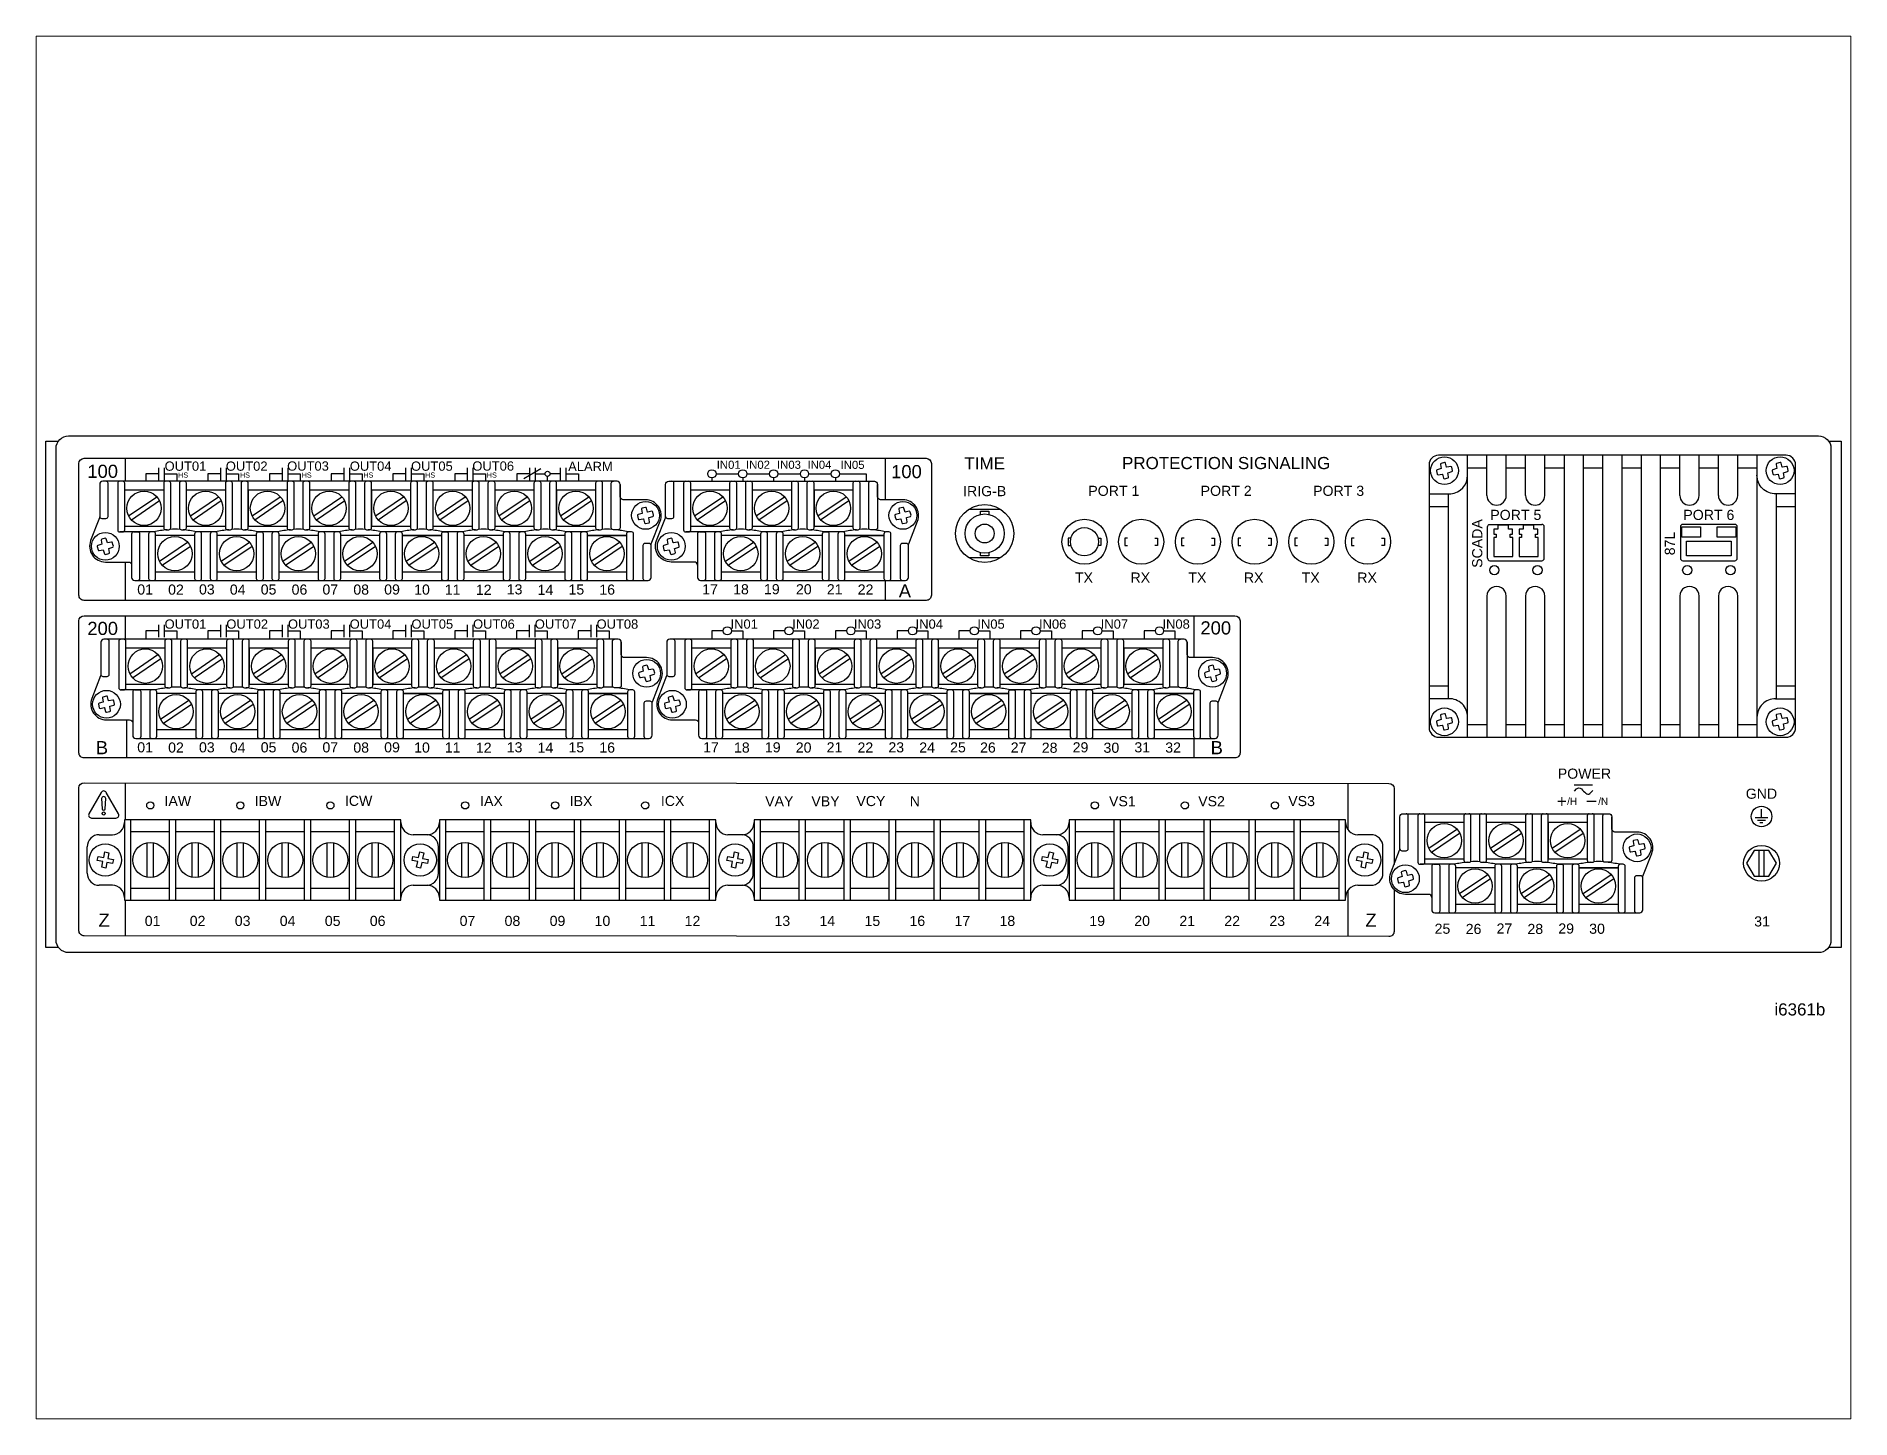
# Paper-space layout 'Layout2' of a CAD drawing. Header units: inches. Extents: x 1.05 to 9.45, y 0.8 to 7.2.
# The model-space entities are those that its viewports show. They can reach past a viewport. Long polylines and large blocks are cut down to what shows.
import ezdxf
from ezdxf.enums import TextEntityAlignment as Align

# ---------------------------------------------------------------- set-up
doc = ezdxf.new("R2010")
doc.units = ezdxf.units.IN
doc.header["$MEASUREMENT"] = 0
doc.layers.add('DWG', color=7, linetype='Continuous')
doc.styles.add('Arial', font='arial.ttf')

psp = doc.layouts.new('Layout2')

msp = doc.modelspace()

# ---------------------------------------------------------------- texts
at = {"style": 'Arial'}
for s, height, p in [('TIME', 0.118, (12.413, 11.189)), ('PROTECTION SIGNALING', 0.118, (14.76, 11.191)), ('IRIG-B', 0.0983, (12.413, 10.928)), ('PORT 2', 0.0983, (14.76, 10.931)), ('PORT 5', 0.0983, (17.575, 10.697)), ('PORT 6', 0.0983, (19.451, 10.697)), ('VAY', 0.0983, (10.417, 7.914)), ('VBY', 0.0983, (10.866, 7.914)), ('VCY', 0.0983, (11.307, 7.916)), ('VS1', 0.0983, (13.751, 7.914)), ('VS2', 0.0983, (14.618, 7.914)), ('VS3', 0.0983, (15.493, 7.916))]:
    msp.add_text(s, height=height, dxfattribs=at).set_placement(p, align=Align.CENTER)
for s, height, p in [('100', 0.1278, (3.692, 11.106)), ('OUT01', 0.09, (4.443, 11.175)), ('HS', 0.05, (4.575, 11.108)), ('OUT02', 0.09, (5.038, 11.175)), ('HS', 0.05, (5.175, 11.108)), ('OUT03', 0.09, (5.634, 11.176)), ('HS', 0.05, (5.775, 11.108)), ('OUT04', 0.09, (6.243, 11.175)), ('HS', 0.05, (6.375, 11.108)), ('OUT05', 0.09, (6.838, 11.175)), ('HS', 0.05, (6.975, 11.108)), ('OUT06', 0.09, (7.434, 11.176)), ('HS', 0.05, (7.575, 11.108)), ('ALARM', 0.09, (8.365, 11.172)), ('IN01', 0.0787, (9.809, 11.194)), ('IN02', 0.0787, (10.094, 11.194)), ('IN03', 0.0787, (10.395, 11.194)), ('IN04', 0.0787, (10.691, 11.194)), ('IN05', 0.0787, (11.013, 11.193)), ('100', 0.1278, (11.504, 11.103)), ('PORT 1', 0.0983, (13.42, 10.931)), ('PORT 3', 0.0983, (15.605, 10.931)), ('01', 0.0983, (4.177, 9.972)), ('02', 0.0983, (4.477, 9.971)), ('03', 0.0983, (4.777, 9.973)), ('04', 0.0983, (5.077, 9.971)), ('05', 0.0983, (5.377, 9.972)), ('06', 0.0983, (5.677, 9.971)), ('07', 0.0983, (5.977, 9.972)), ('08', 0.0983, (6.277, 9.971)), ('09', 0.0983, (6.577, 9.972)), ('10', 0.0983, (6.868, 9.971)), ('11', 0.0983, (7.166, 9.971)), ('12', 0.0983, (7.468, 9.969)), ('13', 0.0983, (7.768, 9.973)), ('14', 0.0983, (8.068, 9.969)), ('15', 0.0983, (8.368, 9.972)), ('16', 0.0983, (8.668, 9.971)), ('17', 0.0983, (9.668, 9.974)), ('18', 0.0983, (9.968, 9.974)), ('19', 0.0983, (10.268, 9.975)), ('20', 0.0983, (10.579, 9.974)), ('21', 0.0983, (10.879, 9.974)), ('22', 0.0983, (11.179, 9.972)), ('A', 0.128, (11.578, 9.944)), ('TX', 0.0983, (13.29, 10.088)), ('RX', 0.0983, (13.83, 10.088)), ('TX', 0.0983, (14.392, 10.088)), ('RX', 0.0983, (14.932, 10.088)), ('TX', 0.0983, (15.494, 10.088)), ('RX', 0.0983, (16.034, 10.088)), ('200', 0.1278, (3.692, 9.579)), ('OUT01', 0.09, (4.443, 9.64)), ('OUT02', 0.09, (5.043, 9.64)), ('OUT03', 0.09, (5.642, 9.64)), ('OUT04', 0.09, (6.242, 9.64)), ('OUT05', 0.09, (6.842, 9.64)), ('OUT06', 0.09, (7.441, 9.64)), ('OUT07', 0.09, (8.041, 9.64)), ('OUT08', 0.09, (8.641, 9.64)), ('IN01', 0.09, (9.943, 9.64)), ('IN02', 0.09, (10.543, 9.64)), ('IN03', 0.09, (11.142, 9.64)), ('IN04', 0.09, (11.742, 9.64)), ('IN05', 0.09, (12.342, 9.64)), ('IN06', 0.09, (12.941, 9.64)), ('IN07', 0.09, (13.541, 9.64)), ('IN08', 0.09, (14.141, 9.64)), ('200', 0.1278, (14.51, 9.584)), ('B', 0.128, (3.774, 8.42)), ('01', 0.0983, (4.177, 8.438)), ('02', 0.0983, (4.477, 8.436)), ('03', 0.0983, (4.777, 8.438)), ('04', 0.0983, (5.077, 8.436)), ('05', 0.0983, (5.377, 8.438)), ('06', 0.0983, (5.677, 8.436)), ('07', 0.0983, (5.977, 8.438)), ('08', 0.0983, (6.277, 8.436)), ('09', 0.0983, (6.577, 8.438)), ('10', 0.0983, (6.868, 8.436)), ('11', 0.0983, (7.166, 8.436)), ('12', 0.0983, (7.468, 8.434)), ('13', 0.0983, (7.768, 8.438)), ('14', 0.0983, (8.068, 8.434)), ('15', 0.0983, (8.368, 8.438)), ('16', 0.0983, (8.668, 8.436)), ('17', 0.0983, (9.677, 8.438)), ('18', 0.0983, (9.977, 8.436)), ('19', 0.0983, (10.277, 8.438)), ('20', 0.0983, (10.577, 8.436)), ('21', 0.0983, (10.877, 8.438)), ('22', 0.0983, (11.177, 8.436)), ('23', 0.0983, (11.477, 8.438)), ('24', 0.0983, (11.777, 8.436)), ('25', 0.0983, (12.077, 8.438)), ('26', 0.0983, (12.368, 8.436)), ('27', 0.0983, (12.666, 8.436)), ('28', 0.0983, (12.968, 8.434)), ('29', 0.0983, (13.268, 8.438)), ('30', 0.0983, (13.568, 8.434)), ('31', 0.0983, (13.868, 8.438)), ('32', 0.0983, (14.168, 8.436)), ('B', 0.128, (14.609, 8.42)), ('POWER', 0.0983, (17.983, 8.182)), ('IAW', 0.0983, (4.442, 7.916)), ('IBW', 0.0983, (5.318, 7.916)), ('ICW', 0.0983, (6.195, 7.918)), ('IAX', 0.0983, (7.509, 7.916)), ('IBX', 0.0983, (8.38, 7.916)), ('ICX', 0.0983, (9.266, 7.917)), ('N', 0.0983, (11.685, 7.914)), ('+', 0.12, (17.973, 7.903)), ('/H', 0.0688, (18.074, 7.928)), ('–', 0.12, (18.265, 7.918)), ('/N', 0.0688, (18.376, 7.928)), ('GND', 0.0983, (19.81, 7.987)), ('Z', 0.128, (3.801, 6.744)), ('01', 0.0983, (4.25, 6.751)), ('02', 0.0983, (4.687, 6.751)), ('03', 0.0983, (5.125, 6.751)), ('04', 0.0983, (5.562, 6.751)), ('05', 0.0983, (6, 6.751)), ('06', 0.0983, (6.437, 6.751)), ('07', 0.0983, (7.31, 6.751)), ('08', 0.0983, (7.747, 6.751)), ('09', 0.0983, (8.185, 6.751)), ('10', 0.0983, (8.622, 6.751)), ('11', 0.0983, (9.06, 6.751)), ('12', 0.0983, (9.497, 6.751)), ('13', 0.0983, (10.37, 6.751)), ('14', 0.0983, (10.807, 6.751)), ('15', 0.0983, (11.245, 6.751)), ('16', 0.0983, (11.682, 6.751)), ('17', 0.0983, (12.12, 6.751)), ('18', 0.0983, (12.557, 6.751)), ('19', 0.0983, (13.43, 6.751)), ('20', 0.0983, (13.867, 6.751)), ('21', 0.0983, (14.305, 6.751)), ('22', 0.0983, (14.742, 6.751)), ('23', 0.0983, (15.18, 6.751)), ('24', 0.0983, (15.617, 6.751)), ('Z', 0.128, (16.113, 6.744)), ('25', 0.0983, (16.786, 6.675)), ('26', 0.0983, (17.088, 6.673)), ('27', 0.0983, (17.388, 6.677)), ('28', 0.0983, (17.688, 6.673)), ('29', 0.0983, (17.988, 6.677)), ('30', 0.0983, (18.288, 6.675)), ('31', 0.0983, (19.892, 6.746))]:
    msp.add_text(s, height=height, dxfattribs=at).set_placement(p)
for s, p in [('SCADA', (17.249, 10.468)), ('87L', (19.121, 10.468))]:
    msp.add_text(s, height=0.0983, rotation=90, dxfattribs=at).set_placement(p, align=Align.CENTER)
at = {"layer": 'DWG', "style": 'Arial'}
msp.add_text('i6361b', height=0.118, dxfattribs=at).set_placement((20.088, 5.881))

# ---------------------------------------------------------------- linework, layer by layer
for points in [[(3.411, 6.543), (3.288, 6.543), (3.288, 11.463), (3.413, 11.463)], [(4.06, 11.296), (4.06, 11.073)], [(11.445, 11.296), (11.445, 10.893)], [(17.107, 8.585), (17.107, 11.326)], [(17.294, 10.935), (17.294, 11.326)], [(17.482, 10.935), (17.482, 11.326)], [(17.669, 10.935), (17.669, 11.326)], [(17.857, 10.935), (17.857, 11.326)], [(18.044, 11.326), (18.044, 8.585)], [(18.232, 8.585), (18.232, 11.326)], [(18.419, 11.326), (18.419, 8.585)], [(18.607, 8.585), (18.607, 11.326)], [(18.794, 11.326), (18.794, 8.585)], [(18.982, 8.585), (18.982, 11.326)], [(19.169, 10.935), (19.169, 11.326)], [(19.357, 10.935), (19.357, 11.326)], [(19.544, 10.935), (19.544, 11.326)], [(19.732, 10.935), (19.732, 11.326)], [(19.919, 11.326), (19.919, 8.585)], [(20.615, 11.461), (20.738, 11.461), (20.738, 6.541), (20.613, 6.541)], [(4.385, 11.145), (4.262, 11.145), (4.262, 11.073)], [(4.385, 11.205), (4.385, 11.085)], [(4.44, 11.205), (4.44, 11.085)], [(4.44, 11.145), (4.562, 11.145), (4.562, 11.073)], [(4.985, 11.145), (4.862, 11.145), (4.862, 11.073)], [(4.985, 11.205), (4.985, 11.085)], [(5.04, 11.205), (5.04, 11.085)], [(5.04, 11.145), (5.162, 11.145), (5.162, 11.073)], [(5.585, 11.145), (5.462, 11.145), (5.462, 11.073)], [(5.585, 11.205), (5.585, 11.085)], [(5.64, 11.205), (5.64, 11.085)], [(5.64, 11.145), (5.762, 11.145), (5.762, 11.073)], [(6.185, 11.145), (6.062, 11.145), (6.062, 11.073)], [(6.185, 11.205), (6.185, 11.085)], [(6.24, 11.205), (6.24, 11.085)], [(6.24, 11.145), (6.362, 11.145), (6.362, 11.073)], [(6.785, 11.145), (6.662, 11.145), (6.662, 11.073)], [(6.785, 11.205), (6.785, 11.085)], [(6.84, 11.205), (6.84, 11.085)], [(6.84, 11.145), (6.962, 11.145), (6.962, 11.073)], [(7.385, 11.145), (7.262, 11.145), (7.262, 11.073)], [(7.385, 11.205), (7.385, 11.085)], [(7.44, 11.205), (7.44, 11.085)], [(7.44, 11.145), (7.562, 11.145), (7.562, 11.073)], [(7.988, 11.145), (7.865, 11.145), (7.865, 11.073)], [(8.098, 11.195), (7.933, 11.095)], [(7.988, 11.205), (7.988, 11.085)], [(8.043, 11.205), (8.043, 11.085)], [(8.043, 11.145), (8.14, 11.145)], [(8.165, 11.073), (8.165, 11.12)], [(8.288, 11.145), (8.19, 11.145)], [(8.288, 11.205), (8.288, 11.085)], [(8.343, 11.205), (8.343, 11.085)], [(8.343, 11.145), (8.465, 11.145), (8.465, 11.073)], [(9.802, 11.145), (10.022, 11.145)], [(10.102, 11.145), (10.322, 11.145)], [(10.402, 11.145), (10.622, 11.145)], [(10.702, 11.145), (10.922, 11.145)], [(11.002, 11.145), (11.262, 11.145), (11.262, 11.073)], [(17.294, 11.201), (17.107, 11.201)], [(17.669, 11.201), (17.482, 11.201)], [(18.044, 11.201), (17.857, 11.201)], [(18.419, 11.201), (18.232, 11.201)], [(18.794, 11.201), (18.607, 11.201)], [(19.169, 11.201), (18.982, 11.201)], [(19.544, 11.201), (19.357, 11.201)], [(19.919, 11.201), (19.732, 11.201)], [(4.434, 10.987), (4.056, 10.987)], [(5.034, 10.987), (4.655, 10.987)], [(5.255, 10.987), (5.255, 10.635)], [(5.633, 10.987), (5.255, 10.987)], [(6.233, 10.987), (5.855, 10.987)], [(6.833, 10.987), (6.454, 10.987), (6.454, 10.635), (6.833, 10.635)], [(7.432, 10.987), (7.054, 10.987)], [(8.032, 10.987), (7.654, 10.987)], [(8.632, 10.987), (8.253, 10.987), (8.253, 10.635), (8.632, 10.635)], [(9.934, 10.987), (9.556, 10.987)], [(9.762, 11.105), (9.762, 11.073)], [(10.062, 11.105), (10.062, 11.073)], [(10.534, 10.987), (10.155, 10.987)], [(10.362, 11.105), (10.362, 11.073)], [(10.662, 11.105), (10.662, 11.073)], [(10.755, 10.987), (10.755, 10.635)], [(11.133, 10.987), (10.755, 10.987)], [(10.962, 11.105), (10.962, 11.073)], [(16.919, 10.951), (16.919, 8.96)], [(20.107, 8.96), (20.107, 10.951)], [(4.093, 10.737), (4.367, 10.923)], [(4.12, 10.698), (4.394, 10.885)], [(4.693, 10.737), (4.967, 10.923)], [(4.719, 10.698), (4.993, 10.885)], [(5.293, 10.737), (5.567, 10.923)], [(5.319, 10.698), (5.593, 10.885)], [(5.892, 10.737), (6.166, 10.923)], [(5.919, 10.698), (6.193, 10.885)], [(6.492, 10.737), (6.766, 10.923)], [(6.518, 10.698), (6.792, 10.885)], [(7.091, 10.737), (7.365, 10.923)], [(7.118, 10.698), (7.392, 10.885)], [(7.691, 10.737), (7.965, 10.923)], [(7.718, 10.698), (7.992, 10.885)], [(8.291, 10.737), (8.565, 10.923)], [(8.317, 10.698), (8.591, 10.885)], [(9.593, 10.737), (9.867, 10.923)], [(9.62, 10.698), (9.894, 10.885)], [(10.193, 10.737), (10.467, 10.923)], [(10.219, 10.698), (10.493, 10.885)], [(10.793, 10.737), (11.067, 10.923)], [(10.819, 10.698), (11.093, 10.885)], [(12.568, 10.8), (12.258, 10.8)], [(12.374, 10.751), (12.374, 10.781), (12.452, 10.781), (12.452, 10.751)], [(16.919, 10.826), (16.732, 10.826)], [(20.294, 10.826), (20.107, 10.826)], [(4.056, 10.635), (4.434, 10.635)], [(4.607, 10.601), (4.606, 10.601)], [(4.655, 10.635), (5.034, 10.635)], [(5.255, 10.635), (5.633, 10.635)], [(5.807, 10.601), (5.806, 10.601)], [(5.855, 10.635), (6.233, 10.635)], [(7.054, 10.635), (7.432, 10.635)], [(7.606, 10.601), (7.605, 10.601)], [(7.654, 10.635), (8.032, 10.635)], [(9.556, 10.635), (9.934, 10.635)], [(10.107, 10.601), (10.106, 10.601)], [(10.155, 10.635), (10.534, 10.635)], [(10.755, 10.635), (11.133, 10.635)], [(4.339, 10.58), (4.008, 10.58)], [(4.144, 10.58), (4.185, 10.58)], [(4.735, 10.545), (4.356, 10.545)], [(4.393, 10.295), (4.667, 10.482)], [(4.42, 10.256), (4.694, 10.443)], [(4.939, 10.58), (4.751, 10.58)], [(5.334, 10.545), (4.955, 10.545)], [(4.993, 10.295), (5.267, 10.482)], [(5.019, 10.256), (5.293, 10.443)], [(5.539, 10.58), (5.35, 10.58), (5.384, 10.58)], [(5.538, 10.58), (5.35, 10.58)], [(5.486, 10.56), (5.486, 10.129)], [(5.934, 10.545), (5.555, 10.545)], [(5.592, 10.295), (5.866, 10.482)], [(5.619, 10.256), (5.893, 10.443)], [(6.138, 10.58), (5.95, 10.58)], [(6.533, 10.545), (6.154, 10.545)], [(6.192, 10.295), (6.466, 10.482)], [(6.218, 10.256), (6.492, 10.443)], [(6.737, 10.58), (6.549, 10.58)], [(7.133, 10.545), (6.754, 10.545), (7.133, 10.545)], [(6.792, 10.295), (7.066, 10.482)], [(6.818, 10.256), (7.092, 10.443)], [(7.338, 10.58), (7.149, 10.58), (7.183, 10.58)], [(7.733, 10.545), (7.354, 10.545)], [(7.391, 10.295), (7.665, 10.482)], [(7.418, 10.256), (7.692, 10.443)], [(7.937, 10.58), (7.749, 10.58)], [(8.332, 10.545), (7.953, 10.545)], [(7.991, 10.295), (8.265, 10.482)], [(8.017, 10.256), (8.291, 10.443)], [(8.536, 10.58), (8.348, 10.58)], [(8.932, 10.545), (8.553, 10.545), (8.931, 10.545)], [(8.59, 10.295), (8.865, 10.482)], [(8.617, 10.256), (8.891, 10.443)], [(9.839, 10.58), (9.508, 10.58)], [(9.644, 10.58), (9.685, 10.58)], [(10.235, 10.545), (9.856, 10.545)], [(9.893, 10.295), (10.167, 10.482)], [(9.92, 10.256), (10.194, 10.443)], [(10.439, 10.58), (10.251, 10.58)], [(10.834, 10.545), (10.455, 10.545)], [(10.493, 10.295), (10.767, 10.482)], [(10.519, 10.256), (10.793, 10.443)], [(11.039, 10.58), (10.85, 10.58), (10.884, 10.58)], [(11.038, 10.58), (10.85, 10.58)], [(11.434, 10.545), (11.055, 10.545), (11.433, 10.545)], [(11.092, 10.295), (11.366, 10.482)], [(11.119, 10.256), (11.393, 10.443)], [(13.25, 10.52), (13.223, 10.52), (13.223, 10.45), (13.25, 10.45)], [(13.515, 10.52), (13.543, 10.52), (13.543, 10.45), (13.515, 10.45)], [(13.801, 10.52), (13.774, 10.52), (13.774, 10.45), (13.801, 10.45)], [(14.066, 10.52), (14.094, 10.52), (14.094, 10.45), (14.066, 10.45)], [(14.352, 10.52), (14.325, 10.52), (14.325, 10.45), (14.352, 10.45)], [(14.617, 10.52), (14.645, 10.52), (14.645, 10.45), (14.617, 10.45)], [(14.903, 10.52), (14.876, 10.52), (14.876, 10.45), (14.903, 10.45)], [(15.168, 10.52), (15.196, 10.52), (15.196, 10.45), (15.168, 10.45)], [(15.454, 10.52), (15.427, 10.52), (15.427, 10.45), (15.454, 10.45)], [(15.719, 10.52), (15.747, 10.52), (15.747, 10.45), (15.719, 10.45)], [(16.005, 10.52), (15.978, 10.52), (15.978, 10.45), (16.005, 10.45)], [(16.27, 10.52), (16.298, 10.52), (16.298, 10.45), (16.27, 10.45)], [(4.06, 10.288), (4.06, 9.918)], [(4.06, 10.288), (4.06, 9.918)], [(4.06, 10.284), (4.06, 9.915)], [(12.568, 10.33), (12.258, 10.33)], [(12.452, 10.379), (12.452, 10.348), (12.374, 10.348), (12.374, 10.379)], [(4.356, 10.194), (4.735, 10.194)], [(4.955, 10.194), (5.334, 10.194)], [(5.555, 10.194), (5.934, 10.194)], [(6.154, 10.194), (6.533, 10.194)], [(6.754, 10.194), (7.133, 10.194)], [(7.354, 10.194), (7.733, 10.194)], [(7.953, 10.194), (8.332, 10.194)], [(8.553, 10.194), (8.931, 10.194)], [(9.856, 10.194), (10.235, 10.194)], [(10.455, 10.194), (10.834, 10.194)], [(11.055, 10.194), (11.433, 10.194)], [(11.445, 10.109), (11.445, 9.915)], [(17.294, 9.957), (17.294, 8.585)], [(17.482, 8.585), (17.482, 9.957)], [(17.669, 9.957), (17.669, 8.585)], [(17.857, 8.585), (17.857, 9.957)], [(19.169, 9.957), (19.169, 8.585)], [(19.357, 8.585), (19.357, 9.957)], [(19.544, 9.957), (19.544, 8.585)], [(19.732, 8.585), (19.732, 9.957)], [(4.06, 9.766), (4.06, 9.538)], [(14.445, 9.766), (14.445, 9.359)], [(4.385, 9.619), (4.262, 9.619), (4.262, 9.538)], [(4.385, 9.679), (4.385, 9.559)], [(4.44, 9.679), (4.44, 9.559)], [(4.44, 9.619), (4.562, 9.619), (4.562, 9.538)], [(4.985, 9.619), (4.862, 9.619), (4.862, 9.538)], [(4.985, 9.679), (4.985, 9.559)], [(5.04, 9.679), (5.04, 9.559)], [(5.04, 9.619), (5.162, 9.619), (5.162, 9.538)], [(5.585, 9.619), (5.462, 9.619), (5.462, 9.538)], [(5.585, 9.679), (5.585, 9.559)], [(5.64, 9.679), (5.64, 9.559)], [(5.64, 9.619), (5.762, 9.619), (5.762, 9.538)], [(6.185, 9.619), (6.062, 9.619), (6.062, 9.538)], [(6.185, 9.679), (6.185, 9.559)], [(6.24, 9.679), (6.24, 9.559)], [(6.24, 9.619), (6.362, 9.619), (6.362, 9.538)], [(6.785, 9.619), (6.662, 9.619), (6.662, 9.538)], [(6.785, 9.679), (6.785, 9.559)], [(6.84, 9.679), (6.84, 9.559)], [(6.84, 9.619), (6.962, 9.619), (6.962, 9.538)], [(7.385, 9.619), (7.262, 9.619), (7.262, 9.538)], [(7.385, 9.679), (7.385, 9.559)], [(7.44, 9.679), (7.44, 9.559)], [(7.44, 9.619), (7.562, 9.619), (7.562, 9.538)], [(7.985, 9.619), (7.862, 9.619), (7.862, 9.538)], [(7.985, 9.679), (7.985, 9.559)], [(8.04, 9.679), (8.04, 9.559)], [(8.04, 9.619), (8.162, 9.619), (8.162, 9.538)], [(8.585, 9.619), (8.462, 9.619), (8.462, 9.538)], [(8.585, 9.679), (8.585, 9.559)], [(8.64, 9.679), (8.64, 9.559)], [(8.64, 9.619), (8.762, 9.619), (8.762, 9.538)], [(9.872, 9.619), (9.762, 9.619), (9.762, 9.538)], [(9.952, 9.619), (10.062, 9.619), (10.062, 9.538)], [(10.472, 9.619), (10.362, 9.619), (10.362, 9.538)], [(10.552, 9.619), (10.662, 9.619), (10.662, 9.538)], [(11.072, 9.619), (10.962, 9.619), (10.962, 9.538)], [(11.152, 9.619), (11.262, 9.619), (11.262, 9.538)], [(11.672, 9.619), (11.562, 9.619), (11.562, 9.538)], [(11.752, 9.619), (11.862, 9.619), (11.862, 9.538)], [(12.272, 9.619), (12.162, 9.619), (12.162, 9.538)], [(12.352, 9.619), (12.462, 9.619), (12.462, 9.538)], [(12.872, 9.619), (12.762, 9.619), (12.762, 9.538)], [(12.952, 9.619), (13.062, 9.619), (13.062, 9.538)], [(13.472, 9.619), (13.362, 9.619), (13.362, 9.538)], [(13.552, 9.619), (13.662, 9.619), (13.662, 9.538)], [(14.072, 9.619), (13.962, 9.619), (13.962, 9.538)], [(14.152, 9.619), (14.262, 9.619), (14.262, 9.538)], [(4.445, 9.452), (4.067, 9.452)], [(4.104, 9.202), (4.378, 9.389)], [(4.131, 9.163), (4.405, 9.35)], [(5.045, 9.452), (4.667, 9.452)], [(4.704, 9.202), (4.978, 9.389)], [(4.73, 9.163), (5.005, 9.35)], [(5.266, 9.452), (5.266, 9.101)], [(5.645, 9.452), (5.266, 9.452)], [(5.304, 9.202), (5.578, 9.389)], [(5.33, 9.163), (5.604, 9.35)], [(6.244, 9.452), (5.866, 9.452)], [(5.903, 9.202), (6.177, 9.389)], [(5.93, 9.163), (6.204, 9.35)], [(6.844, 9.452), (6.465, 9.452), (6.465, 9.101), (6.844, 9.101)], [(6.503, 9.202), (6.777, 9.389)], [(6.529, 9.163), (6.803, 9.35)], [(7.443, 9.452), (7.065, 9.452)], [(7.103, 9.202), (7.377, 9.389)], [(7.129, 9.163), (7.403, 9.35)], [(8.043, 9.452), (7.665, 9.452)], [(7.702, 9.202), (7.976, 9.389)], [(7.729, 9.163), (8.003, 9.35)], [(8.643, 9.452), (8.264, 9.452), (8.264, 9.101), (8.643, 9.101)], [(8.302, 9.202), (8.576, 9.389)], [(8.328, 9.163), (8.602, 9.35)], [(9.945, 9.452), (9.567, 9.452)], [(9.604, 9.202), (9.878, 9.389)], [(9.631, 9.163), (9.905, 9.35)], [(10.545, 9.452), (10.167, 9.452)], [(10.204, 9.202), (10.478, 9.389)], [(10.23, 9.163), (10.505, 9.35)], [(10.766, 9.452), (10.766, 9.101)], [(11.145, 9.452), (10.766, 9.452)], [(10.804, 9.202), (11.078, 9.389)], [(10.83, 9.163), (11.104, 9.35)], [(11.744, 9.452), (11.366, 9.452)], [(11.403, 9.202), (11.677, 9.389)], [(11.43, 9.163), (11.704, 9.35)], [(12.344, 9.452), (11.965, 9.452), (11.965, 9.101), (12.344, 9.101)], [(12.003, 9.202), (12.277, 9.389)], [(12.029, 9.163), (12.303, 9.35)], [(12.943, 9.452), (12.565, 9.452)], [(12.603, 9.202), (12.877, 9.389)], [(12.629, 9.163), (12.903, 9.35)], [(13.543, 9.452), (13.165, 9.452)], [(13.202, 9.202), (13.476, 9.389)], [(13.229, 9.163), (13.503, 9.35)], [(14.143, 9.452), (13.764, 9.452), (13.764, 9.101), (14.143, 9.101)], [(13.802, 9.202), (14.076, 9.389)], [(13.828, 9.163), (14.102, 9.35)], [(4.35, 9.045), (4.019, 9.045)], [(4.067, 9.101), (4.445, 9.101)], [(4.155, 9.045), (4.196, 9.045)], [(4.746, 9.011), (4.367, 9.011)], [(4.618, 9.066), (4.618, 9.066)], [(4.667, 9.101), (5.045, 9.101)], [(4.95, 9.045), (4.762, 9.045)], [(5.345, 9.011), (4.966, 9.011)], [(5.266, 9.101), (5.645, 9.101)], [(5.549, 9.045), (5.361, 9.045)], [(5.55, 9.045), (5.362, 9.045), (5.395, 9.045)], [(5.497, 9.025), (5.497, 8.594)], [(5.945, 9.011), (5.566, 9.011)], [(5.818, 9.066), (5.817, 9.066)], [(5.866, 9.101), (6.244, 9.101)], [(6.149, 9.045), (5.961, 9.045)], [(6.545, 9.011), (6.166, 9.011)], [(6.748, 9.045), (6.56, 9.045)], [(7.144, 9.011), (6.765, 9.011), (7.144, 9.011)], [(7.065, 9.101), (7.443, 9.101)], [(7.349, 9.045), (7.161, 9.045), (7.194, 9.045)], [(7.744, 9.011), (7.365, 9.011)], [(7.617, 9.066), (7.616, 9.066)], [(7.665, 9.101), (8.043, 9.101)], [(7.948, 9.045), (7.76, 9.045)], [(8.343, 9.011), (7.965, 9.011)], [(8.547, 9.045), (8.359, 9.045)], [(8.943, 9.011), (8.564, 9.011), (8.943, 9.011)], [(9.85, 9.045), (9.519, 9.045)], [(9.567, 9.101), (9.945, 9.101)], [(9.655, 9.045), (9.696, 9.045)], [(10.246, 9.011), (9.867, 9.011)], [(10.118, 9.066), (10.118, 9.066)], [(10.167, 9.101), (10.545, 9.101)], [(10.45, 9.045), (10.262, 9.045)], [(10.845, 9.011), (10.466, 9.011)], [(10.766, 9.101), (11.145, 9.101)], [(11.049, 9.045), (10.861, 9.045)], [(11.05, 9.045), (10.862, 9.045), (10.895, 9.045)], [(10.997, 9.025), (10.997, 8.594)], [(11.445, 9.011), (11.066, 9.011)], [(11.318, 9.066), (11.317, 9.066)], [(11.366, 9.101), (11.744, 9.101)], [(11.649, 9.045), (11.461, 9.045)], [(12.045, 9.011), (11.666, 9.011)], [(12.248, 9.045), (12.06, 9.045)], [(12.644, 9.011), (12.265, 9.011), (12.644, 9.011)], [(12.565, 9.101), (12.943, 9.101)], [(12.849, 9.045), (12.661, 9.045), (12.694, 9.045)], [(13.244, 9.011), (12.865, 9.011)], [(13.117, 9.066), (13.116, 9.066)], [(13.165, 9.101), (13.543, 9.101)], [(13.448, 9.045), (13.26, 9.045)], [(13.843, 9.011), (13.465, 9.011)], [(14.047, 9.045), (13.859, 9.045)], [(14.443, 9.011), (14.064, 9.011), (14.443, 9.011)], [(16.732, 9.085), (16.919, 9.085)], [(20.107, 9.085), (20.294, 9.085)], [(4.404, 8.76), (4.678, 8.947)], [(4.431, 8.721), (4.705, 8.908)], [(5.004, 8.76), (5.278, 8.947)], [(5.03, 8.721), (5.304, 8.908)], [(5.603, 8.76), (5.877, 8.947)], [(5.63, 8.721), (5.904, 8.908)], [(6.203, 8.76), (6.477, 8.947)], [(6.23, 8.721), (6.504, 8.908)], [(6.803, 8.76), (7.077, 8.947)], [(6.829, 8.721), (7.103, 8.908)], [(7.402, 8.76), (7.676, 8.947)], [(7.429, 8.721), (7.703, 8.908)], [(8.002, 8.76), (8.276, 8.947)], [(8.028, 8.721), (8.303, 8.908)], [(8.602, 8.76), (8.876, 8.947)], [(8.628, 8.721), (8.902, 8.908)], [(9.904, 8.76), (10.178, 8.947)], [(9.931, 8.721), (10.205, 8.908)], [(10.504, 8.76), (10.778, 8.947)], [(10.53, 8.721), (10.804, 8.908)], [(11.103, 8.76), (11.377, 8.947)], [(11.13, 8.721), (11.404, 8.908)], [(11.703, 8.76), (11.977, 8.947)], [(11.73, 8.721), (12.004, 8.908)], [(12.303, 8.76), (12.577, 8.947)], [(12.329, 8.721), (12.603, 8.908)], [(12.902, 8.76), (13.176, 8.947)], [(12.929, 8.721), (13.203, 8.908)], [(13.502, 8.76), (13.776, 8.947)], [(13.528, 8.721), (13.803, 8.908)], [(14.102, 8.76), (14.376, 8.947)], [(14.128, 8.721), (14.402, 8.908)], [(16.927, 8.96), (16.732, 8.96)], [(20.099, 8.96), (20.294, 8.96)], [(4.071, 8.753), (4.071, 8.395)], [(4.071, 8.753), (4.071, 8.395)], [(4.367, 8.659), (4.746, 8.659)], [(4.966, 8.659), (5.345, 8.659)], [(5.566, 8.659), (5.945, 8.659)], [(6.166, 8.659), (6.545, 8.659)], [(6.765, 8.659), (7.144, 8.659)], [(7.365, 8.659), (7.744, 8.659)], [(7.965, 8.659), (8.343, 8.659)], [(8.564, 8.659), (8.943, 8.659)], [(9.867, 8.659), (10.246, 8.659)], [(10.466, 8.659), (10.845, 8.659)], [(11.066, 8.659), (11.445, 8.659)], [(11.666, 8.659), (12.045, 8.659)], [(12.265, 8.659), (12.644, 8.659)], [(12.865, 8.659), (13.244, 8.659)], [(13.465, 8.659), (13.843, 8.659)], [(14.064, 8.659), (14.443, 8.659)], [(17.107, 8.71), (17.294, 8.71)], [(17.482, 8.71), (17.669, 8.71)], [(17.857, 8.71), (18.044, 8.71)], [(18.232, 8.71), (18.419, 8.71)], [(18.607, 8.71), (18.794, 8.71)], [(18.982, 8.71), (19.169, 8.71)], [(19.357, 8.71), (19.544, 8.71)], [(19.732, 8.71), (19.919, 8.71)], [(14.445, 8.574), (14.445, 8.395)], [(4.06, 8.136), (4.06, 7.782)], [(15.942, 8.136), (15.942, 7.69)], [(18.143, 8.123), (18.32, 8.123)], [(4.115, 7.002), (4.115, 7.782)], [(4.49, 7.002), (4.49, 7.782)], [(4.553, 7.002), (4.553, 7.782)], [(4.928, 7.002), (4.928, 7.782)], [(4.99, 7.002), (4.99, 7.782)], [(5.365, 7.002), (5.365, 7.782)], [(5.428, 7.002), (5.428, 7.782)], [(5.803, 7.002), (5.803, 7.782)], [(5.865, 7.002), (5.865, 7.782)], [(6.24, 7.002), (6.24, 7.782)], [(6.303, 7.002), (6.303, 7.782)], [(6.678, 7.002), (6.678, 7.782)], [(7.175, 7.002), (7.175, 7.782)], [(7.55, 7.002), (7.55, 7.782)], [(7.613, 7.002), (7.613, 7.782)], [(7.988, 7.002), (7.988, 7.782)], [(8.05, 7.002), (8.05, 7.782)], [(8.425, 7.002), (8.425, 7.782)], [(8.488, 7.002), (8.488, 7.782)], [(8.863, 7.002), (8.863, 7.782)], [(8.925, 7.002), (8.925, 7.782)], [(9.3, 7.002), (9.3, 7.782)], [(9.363, 7.002), (9.363, 7.782)], [(9.738, 7.002), (9.738, 7.782)], [(10.235, 7.002), (10.235, 7.782)], [(10.61, 7.002), (10.61, 7.782)], [(10.673, 7.002), (10.673, 7.782)], [(11.048, 7.002), (11.048, 7.782)], [(11.11, 7.002), (11.11, 7.782)], [(11.485, 7.002), (11.485, 7.782)], [(11.548, 7.002), (11.548, 7.782)], [(11.923, 7.002), (11.923, 7.782)], [(11.985, 7.002), (11.985, 7.782)], [(12.36, 7.002), (12.36, 7.782)], [(12.423, 7.002), (12.423, 7.782)], [(12.798, 7.002), (12.798, 7.782)], [(13.295, 7.002), (13.295, 7.782)], [(13.67, 7.002), (13.67, 7.782)], [(13.733, 7.002), (13.733, 7.782)], [(14.108, 7.002), (14.108, 7.782)], [(14.17, 7.002), (14.17, 7.782)], [(14.545, 7.002), (14.545, 7.782)], [(14.608, 7.002), (14.608, 7.782)], [(14.983, 7.002), (14.983, 7.782)], [(15.045, 7.002), (15.045, 7.782)], [(15.42, 7.002), (15.42, 7.782)], [(15.483, 7.002), (15.483, 7.782)], [(15.858, 7.002), (15.858, 7.782)], [(19.901, 7.805), (20.025, 7.805)], [(19.923, 7.78), (20.002, 7.78)], [(19.963, 7.805), (19.963, 7.885)], [(3.808, 7.638), (3.935, 7.638)], [(4.49, 7.667), (4.115, 7.667)], [(4.928, 7.667), (4.553, 7.667)], [(5.365, 7.667), (4.99, 7.667)], [(5.803, 7.667), (5.428, 7.667)], [(6.24, 7.667), (5.865, 7.667)], [(6.678, 7.667), (6.303, 7.667)], [(6.995, 7.638), (6.858, 7.638)], [(7.55, 7.667), (7.175, 7.667)], [(7.988, 7.667), (7.613, 7.667)], [(8.425, 7.667), (8.05, 7.667)], [(8.863, 7.667), (8.488, 7.667)], [(9.3, 7.667), (8.925, 7.667)], [(9.738, 7.667), (9.363, 7.667)], [(10.055, 7.638), (9.918, 7.638)], [(10.61, 7.667), (10.235, 7.667)], [(11.048, 7.667), (10.673, 7.667)], [(11.485, 7.667), (11.11, 7.667)], [(11.923, 7.667), (11.548, 7.667)], [(12.36, 7.667), (11.985, 7.667)], [(12.798, 7.667), (12.423, 7.667)], [(13.115, 7.638), (12.978, 7.638)], [(13.67, 7.667), (13.295, 7.667)], [(14.108, 7.667), (13.733, 7.667)], [(14.545, 7.667), (14.17, 7.667)], [(14.983, 7.667), (14.608, 7.667)], [(15.42, 7.667), (15.045, 7.667)], [(15.858, 7.667), (15.483, 7.667)], [(16.175, 7.638), (16.038, 7.638)], [(17.07, 7.757), (16.691, 7.757)], [(16.729, 7.506), (17.003, 7.693)], [(16.755, 7.467), (17.029, 7.654)], [(17.67, 7.757), (17.291, 7.757)], [(17.329, 7.506), (17.603, 7.693)], [(17.355, 7.467), (17.629, 7.654)], [(17.891, 7.757), (17.891, 7.405)], [(18.269, 7.757), (17.891, 7.757)], [(17.928, 7.506), (18.202, 7.693)], [(17.955, 7.467), (18.229, 7.654)], [(19.948, 7.755), (19.977, 7.755)], [(3.69, 7.264), (3.69, 7.52)], [(4.273, 7.225), (4.273, 7.56)], [(4.333, 7.56), (4.333, 7.225)], [(4.71, 7.225), (4.71, 7.56)], [(4.77, 7.56), (4.77, 7.225)], [(5.148, 7.225), (5.148, 7.56)], [(5.208, 7.56), (5.208, 7.225)], [(5.585, 7.225), (5.585, 7.56)], [(5.645, 7.56), (5.645, 7.225)], [(6.023, 7.225), (6.023, 7.56)], [(6.083, 7.56), (6.083, 7.225)], [(6.46, 7.225), (6.46, 7.56)], [(6.52, 7.56), (6.52, 7.225)], [(7.104, 7.264), (7.104, 7.52)], [(7.333, 7.225), (7.333, 7.56)], [(7.393, 7.56), (7.393, 7.225)], [(7.77, 7.225), (7.77, 7.56)], [(7.83, 7.56), (7.83, 7.225)], [(8.208, 7.225), (8.208, 7.56)], [(8.268, 7.56), (8.268, 7.225)], [(8.645, 7.225), (8.645, 7.56)], [(8.705, 7.56), (8.705, 7.225)], [(9.083, 7.225), (9.083, 7.56)], [(9.143, 7.56), (9.143, 7.225)], [(9.52, 7.225), (9.52, 7.56)], [(9.58, 7.56), (9.58, 7.225)], [(10.164, 7.264), (10.164, 7.52)], [(10.393, 7.225), (10.393, 7.56)], [(10.453, 7.56), (10.453, 7.225)], [(10.83, 7.225), (10.83, 7.56)], [(10.89, 7.56), (10.89, 7.225)], [(11.268, 7.225), (11.268, 7.56)], [(11.328, 7.56), (11.328, 7.225)], [(11.705, 7.225), (11.705, 7.56)], [(11.765, 7.56), (11.765, 7.225)], [(12.143, 7.225), (12.143, 7.56)], [(12.203, 7.56), (12.203, 7.225)], [(12.58, 7.225), (12.58, 7.56)], [(12.64, 7.56), (12.64, 7.225)], [(13.224, 7.264), (13.224, 7.52)], [(13.453, 7.225), (13.453, 7.56)], [(13.513, 7.56), (13.513, 7.225)], [(13.89, 7.225), (13.89, 7.56)], [(13.95, 7.56), (13.95, 7.225)], [(14.328, 7.225), (14.328, 7.56)], [(14.388, 7.56), (14.388, 7.225)], [(14.765, 7.225), (14.765, 7.56)], [(14.825, 7.56), (14.825, 7.225)], [(15.203, 7.225), (15.203, 7.56)], [(15.263, 7.56), (15.263, 7.225)], [(15.64, 7.225), (15.64, 7.56)], [(15.7, 7.56), (15.7, 7.225)], [(16.284, 7.264), (16.284, 7.52)], [(19.936, 7.485), (19.936, 7.235)], [(19.99, 7.235), (19.99, 7.485)], [(16.975, 7.35), (16.644, 7.35)], [(16.691, 7.405), (17.07, 7.405)], [(16.78, 7.35), (16.82, 7.35)], [(17.37, 7.315), (16.991, 7.315)], [(17.029, 7.065), (17.303, 7.251)], [(17.243, 7.37), (17.242, 7.37)], [(17.291, 7.405), (17.67, 7.405)], [(17.575, 7.35), (17.387, 7.35)], [(17.97, 7.315), (17.591, 7.315)], [(17.628, 7.065), (17.902, 7.251)], [(17.891, 7.405), (18.269, 7.405)], [(18.174, 7.35), (17.986, 7.35), (18.02, 7.35)], [(18.174, 7.35), (17.986, 7.35)], [(18.57, 7.315), (18.191, 7.315), (18.569, 7.315)], [(18.228, 7.065), (18.502, 7.251)], [(3.935, 7.146), (3.808, 7.146)], [(4.115, 7.117), (4.49, 7.117)], [(4.553, 7.117), (4.928, 7.117)], [(4.99, 7.117), (5.365, 7.117)], [(5.428, 7.117), (5.803, 7.117)], [(5.865, 7.117), (6.24, 7.117)], [(6.303, 7.117), (6.678, 7.117)], [(6.858, 7.146), (6.995, 7.146)], [(7.175, 7.117), (7.55, 7.117)], [(7.613, 7.117), (7.988, 7.117)], [(8.05, 7.117), (8.425, 7.117)], [(8.488, 7.117), (8.863, 7.117)], [(8.925, 7.117), (9.3, 7.117)], [(9.363, 7.117), (9.738, 7.117)], [(9.918, 7.146), (10.055, 7.146)], [(10.235, 7.117), (10.61, 7.117)], [(10.673, 7.117), (11.048, 7.117)], [(11.11, 7.117), (11.485, 7.117)], [(11.548, 7.117), (11.923, 7.117)], [(11.985, 7.117), (12.36, 7.117)], [(12.423, 7.117), (12.798, 7.117)], [(12.978, 7.146), (13.115, 7.146)], [(13.295, 7.117), (13.67, 7.117)], [(13.733, 7.117), (14.108, 7.117)], [(14.17, 7.117), (14.545, 7.117)], [(14.608, 7.117), (14.983, 7.117)], [(15.045, 7.117), (15.42, 7.117)], [(15.483, 7.117), (15.858, 7.117)], [(15.942, 7.095), (15.942, 6.648)], [(16.038, 7.146), (16.175, 7.146)], [(17.055, 7.026), (17.329, 7.213)], [(17.655, 7.026), (17.929, 7.213)], [(18.255, 7.026), (18.529, 7.213)], [(4.06, 7.002), (4.06, 6.655)], [(16.991, 6.963), (17.37, 6.963)], [(17.591, 6.963), (17.97, 6.963)], [(18.191, 6.963), (18.569, 6.963)]]:
    msp.add_lwpolyline(points)
for points in [[(20.517, 11.513, -0.414214), (20.638, 11.392), (20.638, 6.613, -0.415701), (20.517, 6.492), (3.509, 6.492, -0.414214), (3.388, 6.613), (3.388, 11.392, -0.414599), (3.509, 11.513), (20.517, 11.513)], [(16.732, 10.951), (16.927, 10.951), (16.93, 10.951), (16.942, 10.952, 0.390177), (17.107, 11.131)], [(20.294, 10.951), (20.103, 10.951, -0.420757), (19.919, 11.131)], [(20.184, 11.116), (20.177, 11.155, -0.399656), (20.178, 11.156), (20.217, 11.167, 0.391793), (20.223, 11.177), (20.215, 11.21, 0.391782), (20.205, 11.216), (20.166, 11.209, -0.399898), (20.165, 11.21), (20.153, 11.249, 0.391815), (20.143, 11.255), (20.11, 11.247, 0.391808), (20.104, 11.237), (20.111, 11.198, -0.399737), (20.11, 11.197), (20.072, 11.185, 0.391834), (20.066, 11.175), (20.07, 11.159), (20.074, 11.142, 0.391801), (20.084, 11.136), (20.123, 11.143, -0.399746), (20.124, 11.142), (20.135, 11.104, 0.39178), (20.145, 11.098), (20.178, 11.106, 0.391873), (20.184, 11.116)], [(8.87, 11.043, 0.414214), (8.84, 11.073), (3.842, 11.073, 0.414214), (3.812, 11.043), (3.812, 10.728, -0.092502), (3.81, 10.717), (3.724, 10.496, 0.526904), (3.867, 10.288), (4.092, 10.288, -0.414214), (4.122, 10.258)], [(3.812, 10.732, 0.414214), (3.832, 10.712), (3.873, 10.712, 0.414214), (3.893, 10.732), (3.893, 11.053, 0.414214), (3.873, 11.073)], [(4.007, 11.073, 0.414214), (3.987, 11.053), (3.987, 10.6, 0.414214), (4.007, 10.58), (4.036, 10.58, 0.414214), (4.056, 10.6), (4.056, 11.053, 0.414214), (4.036, 11.073)], [(4.142, 10.58, 0.414214), (4.122, 10.56), (4.122, 10.258), (4.122, 10.139, 0.414214), (4.152, 10.109), (9.141, 10.109, 0.414214), (9.171, 10.139), (9.171, 10.453, -0.092502), (9.173, 10.464), (9.259, 10.685, 0.526904), (9.116, 10.893), (8.9, 10.893, -0.414214), (8.87, 10.923), (8.87, 11.043), (8.87, 10.621, -0.414214), (8.85, 10.601), (8.804, 10.601, -0.414214), (8.784, 10.621), (8.784, 11.053, -0.414214), (8.804, 11.073)], [(4.454, 11.073, 0.414214), (4.434, 11.053), (4.434, 10.621, 0.414214), (4.454, 10.601), (4.483, 10.601, 0.414214), (4.503, 10.621), (4.503, 11.053, 0.414214), (4.483, 11.073)], [(4.607, 11.073, 0.414214), (4.587, 11.053), (4.587, 10.621, 0.414214), (4.607, 10.601), (4.635, 10.601, 0.414214), (4.655, 10.621), (4.655, 11.053, 0.414214), (4.635, 11.073)], [(5.054, 11.073, 0.414214), (5.034, 11.053), (5.034, 10.621, 0.414214), (5.054, 10.601), (5.082, 10.601, 0.414214), (5.102, 10.621), (5.102, 11.053, 0.414214), (5.082, 11.073)], [(5.206, 11.073, 0.414214), (5.186, 11.053), (5.186, 10.621, 0.414214), (5.206, 10.601), (5.235, 10.601, 0.414214), (5.255, 10.621), (5.255, 11.053, 0.414214), (5.235, 11.073)], [(5.653, 11.073, 0.414214), (5.633, 11.053), (5.633, 10.621, 0.414214), (5.653, 10.601), (5.682, 10.601, 0.414214), (5.702, 10.621), (5.702, 11.053, 0.414214), (5.682, 11.073)], [(5.806, 11.073, 0.414214), (5.786, 11.053), (5.786, 10.621, 0.414214), (5.806, 10.601), (5.835, 10.601, 0.414214), (5.855, 10.621), (5.855, 11.053, 0.414214), (5.835, 11.073)], [(6.253, 11.073, 0.414214), (6.233, 11.053), (6.233, 10.621, 0.414214), (6.253, 10.601), (6.282, 10.601, 0.414214), (6.302, 10.621), (6.302, 11.053, 0.414214), (6.282, 11.073)], [(6.406, 11.073, 0.414214), (6.386, 11.053), (6.386, 10.621, 0.414214), (6.406, 10.601), (6.434, 10.601, 0.414214), (6.454, 10.621), (6.454, 11.053, 0.414214), (6.434, 11.073)], [(6.853, 11.073, 0.414214), (6.833, 11.053), (6.833, 10.621, 0.414214), (6.853, 10.601), (6.881, 10.601, 0.414214), (6.901, 10.621), (6.901, 11.053, 0.414214), (6.881, 11.073)], [(7.005, 11.073, 0.414214), (6.985, 11.053), (6.985, 10.621, 0.414214), (7.005, 10.601), (7.034, 10.601, 0.414214), (7.054, 10.621), (7.054, 11.053, 0.414214), (7.034, 11.073)], [(7.452, 11.073, 0.414214), (7.432, 11.053), (7.432, 10.621, 0.414214), (7.452, 10.601), (7.481, 10.601, 0.414214), (7.501, 10.621), (7.501, 11.053, 0.414214), (7.481, 11.073)], [(7.605, 11.073, 0.414214), (7.585, 11.053), (7.585, 10.621, 0.414214), (7.605, 10.601), (7.634, 10.601, 0.414214), (7.654, 10.621), (7.654, 11.053, 0.414214), (7.634, 11.073)], [(8.052, 11.073, 0.414214), (8.032, 11.053), (8.032, 10.621, 0.414214), (8.052, 10.601), (8.081, 10.601, 0.414214), (8.101, 10.621), (8.101, 11.053, 0.414214), (8.081, 11.073)], [(8.205, 11.073, 0.414214), (8.185, 11.053), (8.185, 10.621, 0.414214), (8.205, 10.601), (8.233, 10.601, 0.414214), (8.253, 10.621), (8.253, 11.053, 0.414214), (8.233, 11.073)], [(8.652, 11.073, 0.414214), (8.632, 11.053), (8.632, 10.621, 0.414214), (8.652, 10.601), (8.68, 10.601, 0.414214), (8.7, 10.621), (8.7, 11.053, 0.414214), (8.68, 11.073)], [(9.622, 10.258, 0.414214), (9.592, 10.288), (9.367, 10.288, -0.526904), (9.224, 10.496), (9.31, 10.717, 0.092502), (9.312, 10.728), (9.312, 11.043, -0.414214), (9.342, 11.073), (11.342, 11.073, -0.414214), (11.372, 11.043), (11.372, 10.621, -0.414214), (11.352, 10.601), (11.306, 10.601, -0.414214), (11.286, 10.621), (11.286, 11.053, -0.414214), (11.306, 11.073)], [(9.312, 10.732, 0.414214), (9.332, 10.712), (9.373, 10.712, 0.414214), (9.393, 10.732), (9.393, 11.053, 0.414214), (9.373, 11.073)], [(9.507, 11.073, 0.414214), (9.487, 11.053), (9.487, 10.6, 0.414214), (9.507, 10.58), (9.536, 10.58, 0.414214), (9.556, 10.6), (9.556, 11.053, 0.414214), (9.536, 11.073)], [(9.642, 10.58, 0.414214), (9.622, 10.56), (9.622, 10.258), (9.622, 10.139, 0.414214), (9.652, 10.109), (11.643, 10.109, 0.414214), (11.673, 10.139), (11.673, 10.453, -0.092502), (11.675, 10.464), (11.761, 10.685, 0.526904), (11.618, 10.893), (11.402, 10.893, -0.414214), (11.372, 10.923), (11.372, 11.043)], [(9.954, 11.073, 0.414214), (9.934, 11.053), (9.934, 10.621, 0.414214), (9.954, 10.601), (9.983, 10.601, 0.414214), (10.003, 10.621), (10.003, 11.053, 0.414214), (9.983, 11.073)], [(10.107, 11.073, 0.414214), (10.087, 11.053), (10.087, 10.621, 0.414214), (10.107, 10.601), (10.135, 10.601, 0.414214), (10.155, 10.621), (10.155, 11.053, 0.414214), (10.135, 11.073)], [(10.554, 11.073, 0.414214), (10.534, 11.053), (10.534, 10.621, 0.414214), (10.554, 10.601), (10.582, 10.601, 0.414214), (10.602, 10.621), (10.602, 11.053, 0.414214), (10.582, 11.073)], [(10.706, 11.073, 0.414214), (10.686, 11.053), (10.686, 10.621, 0.414214), (10.706, 10.601), (10.735, 10.601, 0.414214), (10.755, 10.621), (10.755, 11.053, 0.414214), (10.735, 11.073)], [(11.153, 11.073, 0.414214), (11.133, 11.053), (11.133, 10.621, 0.414214), (11.153, 10.601), (11.182, 10.601, 0.414214), (11.202, 10.621), (11.202, 11.053, 0.414214), (11.182, 11.073)], [(17.294, 10.935, 0.999907), (17.482, 10.935)], [(17.669, 10.935, 0.999907), (17.857, 10.935)], [(19.169, 10.935, 0.999907), (19.357, 10.935)], [(19.544, 10.935, 0.999907), (19.732, 10.935)], [(9.116, 10.819), (9.083, 10.811, 0.391808), (9.077, 10.801), (9.084, 10.762, -0.399737), (9.083, 10.761), (9.044, 10.75, 0.391834), (9.038, 10.74), (9.042, 10.723), (9.046, 10.707, 0.391801), (9.056, 10.7), (9.095, 10.707, -0.399746), (9.096, 10.707), (9.108, 10.668, 0.39178), (9.118, 10.662), (9.151, 10.67, 0.391873), (9.157, 10.68)], [(9.157, 10.68), (9.15, 10.719, -0.399656), (9.151, 10.72), (9.189, 10.732, 0.391793), (9.195, 10.742), (9.187, 10.774, 0.391782), (9.177, 10.781), (9.138, 10.774, -0.399898), (9.137, 10.774), (9.126, 10.813, 0.391815), (9.116, 10.819)], [(11.618, 10.819), (11.585, 10.811, 0.391808), (11.578, 10.801), (11.585, 10.762, -0.399737), (11.585, 10.761), (11.546, 10.75, 0.391834), (11.54, 10.74), (11.544, 10.723), (11.548, 10.707, 0.391801), (11.558, 10.7), (11.597, 10.707, -0.399746), (11.598, 10.707), (11.609, 10.668, 0.39178), (11.619, 10.662), (11.652, 10.67, 0.391873), (11.659, 10.68)], [(11.659, 10.68), (11.652, 10.719, -0.399656), (11.652, 10.72), (11.691, 10.732, 0.391793), (11.697, 10.742), (11.689, 10.774, 0.391782), (11.679, 10.781), (11.64, 10.774, -0.399898), (11.639, 10.774), (11.628, 10.813, 0.391815), (11.618, 10.819)], [(4.467, 10.601, 0.035819), (4.339, 10.58)], [(4.594, 10.605, 0.030389), (4.496, 10.605)], [(4.751, 10.58, 0.035819), (4.623, 10.601)], [(5.066, 10.601, 0.035819), (4.939, 10.58)], [(5.193, 10.605, 0.030389), (5.096, 10.605)], [(5.35, 10.58, 0.035819), (5.223, 10.601)], [(5.666, 10.601, 0.035819), (5.539, 10.58)], [(5.793, 10.605, 0.030389), (5.695, 10.605)], [(5.95, 10.58, 0.035819), (5.823, 10.601)], [(6.266, 10.601, 0.035819), (6.138, 10.58)], [(6.393, 10.605, 0.030389), (6.295, 10.605)], [(6.55, 10.58, 0.035819), (6.422, 10.601)], [(6.865, 10.601, 0.035819), (6.738, 10.58)], [(6.992, 10.605, 0.030389), (6.894, 10.605)], [(7.149, 10.58, 0.035819), (7.022, 10.601)], [(7.465, 10.601, 0.035819), (7.338, 10.58)], [(7.592, 10.605, 0.030389), (7.494, 10.605)], [(7.749, 10.58, 0.035819), (7.622, 10.601)], [(8.065, 10.601, 0.035819), (7.937, 10.58)], [(8.191, 10.605, 0.030389), (8.094, 10.605)], [(8.349, 10.58, 0.035819), (8.221, 10.601)], [(8.664, 10.601, 0.035819), (8.537, 10.58)], [(8.791, 10.605, 0.030389), (8.693, 10.605)], [(8.948, 10.58, 0.035819), (8.821, 10.601)], [(9.967, 10.601, 0.035819), (9.839, 10.58)], [(10.094, 10.605, 0.030389), (9.996, 10.605)], [(10.251, 10.58, 0.035819), (10.123, 10.601)], [(10.566, 10.601, 0.035819), (10.439, 10.58)], [(10.693, 10.605, 0.030389), (10.596, 10.605)], [(10.85, 10.58, 0.035819), (10.723, 10.601)], [(11.166, 10.601, 0.035819), (11.039, 10.58)], [(11.293, 10.605, 0.030389), (11.195, 10.605)], [(11.45, 10.58, 0.035819), (11.323, 10.601)], [(13.955, 10.62, 10376.121743), (13.955, 10.62)], [(14.506, 10.62, 10376.121743), (14.506, 10.62)], [(15.057, 10.62, 10376.121743), (15.057, 10.62)], [(15.608, 10.62, 10376.121743), (15.608, 10.62)], [(16.159, 10.62, 10376.121743), (16.159, 10.62)], [(17.3, 10.325), (17.3, 10.63, -0.414214), (17.323, 10.653), (17.828, 10.653)], [(17.3, 10.325, 0.414214), (17.323, 10.301), (17.828, 10.301, 0.414214), (17.851, 10.325), (17.851, 10.63)], [(17.851, 10.63, 0.414214), (17.828, 10.653)], [(3.827, 10.501), (3.834, 10.462, -0.399656), (3.833, 10.461), (3.794, 10.45, 0.391793), (3.788, 10.44), (3.796, 10.407, 0.391782), (3.806, 10.4), (3.845, 10.407, -0.399898), (3.846, 10.407), (3.858, 10.368, 0.391815), (3.868, 10.362)], [(3.868, 10.362), (3.901, 10.37, 0.391808), (3.907, 10.38), (3.9, 10.419, -0.399737), (3.901, 10.42), (3.939, 10.432, 0.391834), (3.945, 10.442), (3.941, 10.458), (3.937, 10.474, 0.391801), (3.927, 10.481), (3.888, 10.474, -0.399746), (3.887, 10.474), (3.876, 10.513, 0.39178), (3.866, 10.519), (3.833, 10.511, 0.391873), (3.827, 10.501)], [(4.183, 10.109, 0.414214), (4.203, 10.129), (4.203, 10.56, 0.414214), (4.183, 10.58)], [(4.307, 10.58, 0.414214), (4.287, 10.56), (4.287, 10.129, 0.414214), (4.307, 10.109), (4.336, 10.109, 0.414214), (4.356, 10.129), (4.356, 10.56, 0.414214), (4.336, 10.58)], [(4.755, 10.58, 0.414214), (4.735, 10.56), (4.735, 10.129, 0.414214), (4.755, 10.109)], [(4.783, 10.109, 0.414214), (4.803, 10.129), (4.803, 10.56, 0.414214), (4.783, 10.58)], [(4.907, 10.58, 0.414214), (4.887, 10.56), (4.887, 10.129, 0.414214), (4.907, 10.109)], [(4.935, 10.109, 0.414214), (4.955, 10.129), (4.955, 10.56, 0.414214), (4.935, 10.58)], [(5.354, 10.58, 0.414214), (5.334, 10.56), (5.334, 10.129, 0.414214), (5.354, 10.109)], [(5.383, 10.109, 0.414214), (5.403, 10.129), (5.403, 10.56, 0.414214), (5.383, 10.58)], [(5.506, 10.58, 0.414214), (5.486, 10.56), (5.486, 10.129, 0.414214), (5.506, 10.109), (5.535, 10.109, 0.414214), (5.555, 10.129), (5.555, 10.56, 0.414214), (5.535, 10.58)], [(5.954, 10.58, 0.414214), (5.934, 10.56), (5.934, 10.129, 0.414214), (5.954, 10.109)], [(5.982, 10.109, 0.414214), (6.002, 10.129), (6.002, 10.56, 0.414214), (5.982, 10.58)], [(6.106, 10.58, 0.414214), (6.086, 10.56), (6.086, 10.129, 0.414214), (6.106, 10.109)], [(6.134, 10.109, 0.414214), (6.154, 10.129), (6.154, 10.56, 0.414214), (6.134, 10.58)], [(6.553, 10.58, 0.414214), (6.533, 10.56), (6.533, 10.129, 0.414214), (6.553, 10.109)], [(6.582, 10.109, 0.414214), (6.602, 10.129), (6.602, 10.56, 0.414214), (6.582, 10.58)], [(6.705, 10.58, 0.414214), (6.685, 10.56), (6.685, 10.129, 0.414214), (6.705, 10.109)], [(6.734, 10.109, 0.414214), (6.754, 10.129), (6.754, 10.56, 0.414214), (6.734, 10.58)], [(7.182, 10.109, 0.414214), (7.202, 10.129), (7.202, 10.56, 0.414214), (7.182, 10.58), (7.153, 10.58, 0.414214), (7.133, 10.56), (7.133, 10.129, 0.414214), (7.153, 10.109)], [(7.305, 10.58, 0.414214), (7.285, 10.56), (7.285, 10.129, 0.414214), (7.305, 10.109), (7.334, 10.109, 0.414214), (7.354, 10.129), (7.354, 10.56, 0.414214), (7.334, 10.58)], [(7.753, 10.58, 0.414214), (7.733, 10.56), (7.733, 10.129, 0.414214), (7.753, 10.109)], [(7.781, 10.109, 0.414214), (7.801, 10.129), (7.801, 10.56, 0.414214), (7.781, 10.58)], [(7.905, 10.58, 0.414214), (7.885, 10.56), (7.885, 10.129, 0.414214), (7.905, 10.109)], [(7.933, 10.109, 0.414214), (7.953, 10.129), (7.953, 10.56, 0.414214), (7.933, 10.58)], [(8.352, 10.58, 0.414214), (8.332, 10.56), (8.332, 10.129, 0.414214), (8.352, 10.109)], [(8.381, 10.109, 0.414214), (8.401, 10.129), (8.401, 10.56, 0.414214), (8.381, 10.58)], [(8.504, 10.58, 0.414214), (8.484, 10.56), (8.484, 10.129, 0.414214), (8.504, 10.109)], [(8.533, 10.109, 0.414214), (8.553, 10.129), (8.553, 10.56, 0.414214), (8.533, 10.58)], [(8.981, 10.109, 0.414214), (9.001, 10.129), (9.001, 10.56, 0.414214), (8.981, 10.58), (8.952, 10.58, 0.414214), (8.932, 10.56), (8.932, 10.129, 0.414214), (8.952, 10.109)], [(9.171, 10.449, 0.414214), (9.151, 10.469), (9.111, 10.469, 0.414214), (9.091, 10.449), (9.091, 10.129, 0.414214), (9.111, 10.109)], [(9.327, 10.501), (9.334, 10.462, -0.399656), (9.333, 10.461), (9.294, 10.45, 0.391793), (9.288, 10.44), (9.296, 10.407, 0.391782), (9.306, 10.4), (9.345, 10.407, -0.399898), (9.346, 10.407), (9.358, 10.368, 0.391815), (9.368, 10.362)], [(9.368, 10.362), (9.401, 10.37, 0.391808), (9.407, 10.38), (9.4, 10.419, -0.399737), (9.401, 10.42), (9.439, 10.432, 0.391834), (9.445, 10.442), (9.441, 10.458), (9.437, 10.474, 0.391801), (9.427, 10.481), (9.388, 10.474, -0.399746), (9.387, 10.474), (9.376, 10.513, 0.39178), (9.366, 10.519), (9.333, 10.511, 0.391873), (9.327, 10.501)], [(9.683, 10.109, 0.414214), (9.703, 10.129), (9.703, 10.56, 0.414214), (9.683, 10.58)], [(9.807, 10.58, 0.414214), (9.787, 10.56), (9.787, 10.129, 0.414214), (9.807, 10.109), (9.836, 10.109, 0.414214), (9.856, 10.129), (9.856, 10.56, 0.414214), (9.836, 10.58)], [(10.255, 10.58, 0.414214), (10.235, 10.56), (10.235, 10.129, 0.414214), (10.255, 10.109)], [(10.283, 10.109, 0.414214), (10.303, 10.129), (10.303, 10.56, 0.414214), (10.283, 10.58)], [(10.407, 10.58, 0.414214), (10.387, 10.56), (10.387, 10.129, 0.414214), (10.407, 10.109)], [(10.435, 10.109, 0.414214), (10.455, 10.129), (10.455, 10.56, 0.414214), (10.435, 10.58)], [(10.854, 10.58, 0.414214), (10.834, 10.56), (10.834, 10.129, 0.414214), (10.854, 10.109)], [(10.883, 10.109, 0.414214), (10.903, 10.129), (10.903, 10.56, 0.414214), (10.883, 10.58)], [(11.006, 10.58, 0.414214), (10.986, 10.56), (10.986, 10.129, 0.414214), (11.006, 10.109)], [(11.035, 10.109, 0.414214), (11.055, 10.129), (11.055, 10.56, 0.414214), (11.035, 10.58)], [(11.482, 10.109, 0.414214), (11.502, 10.129), (11.502, 10.56, 0.414214), (11.482, 10.58), (11.454, 10.58, 0.414214), (11.434, 10.56), (11.434, 10.129, 0.414214), (11.454, 10.109)], [(11.673, 10.449, 0.414214), (11.653, 10.469), (11.612, 10.469, 0.414214), (11.592, 10.449), (11.592, 10.129, 0.414214), (11.612, 10.109)], [(17.482, 9.957, 1.000204), (17.294, 9.957)], [(17.857, 9.957, 1.000204), (17.669, 9.957)], [(19.357, 9.957, 1.000204), (19.169, 9.957)], [(19.732, 9.957, 1.000204), (19.544, 9.957)], [(14.845, 9.766, -0.414209), (14.895, 9.716), (14.895, 8.434, -0.414214), (14.845, 8.384), (3.66, 8.384, -0.414214), (3.61, 8.434), (3.61, 9.716, -0.414134), (3.66, 9.766), (14.845, 9.766)], [(8.881, 9.508, 0.414214), (8.851, 9.538), (3.853, 9.538, 0.414214), (3.823, 9.508), (3.823, 9.193, -0.092502), (3.821, 9.183), (3.736, 8.961, 0.526904), (3.878, 8.753), (4.103, 8.753, -0.414214), (4.133, 8.723)], [(3.823, 9.197, 0.414214), (3.843, 9.177), (3.884, 9.177, 0.414214), (3.904, 9.197), (3.904, 9.518, 0.414214), (3.884, 9.538)], [(4.018, 9.538, 0.414214), (3.998, 9.518), (3.998, 9.065, 0.414214), (4.018, 9.045), (4.047, 9.045, 0.414214), (4.067, 9.065), (4.067, 9.518, 0.414214), (4.047, 9.538)], [(4.153, 9.045, 0.414214), (4.133, 9.025), (4.133, 8.723), (4.133, 8.604, 0.414214), (4.163, 8.574), (9.152, 8.574, 0.414214), (9.182, 8.604), (9.182, 8.918, -0.092502), (9.184, 8.929), (9.27, 9.15, 0.526904), (9.127, 9.359), (8.911, 9.359, -0.414214), (8.881, 9.389), (8.881, 9.508), (8.881, 9.086, -0.414214), (8.861, 9.066), (8.815, 9.066, -0.414214), (8.795, 9.086), (8.795, 9.518, -0.414214), (8.815, 9.538)], [(4.465, 9.538, 0.414214), (4.445, 9.518), (4.445, 9.086, 0.414214), (4.465, 9.066), (4.494, 9.066, 0.414214), (4.514, 9.086), (4.514, 9.518, 0.414214), (4.494, 9.538)], [(4.618, 9.538, 0.414214), (4.598, 9.518), (4.598, 9.086, 0.414214), (4.618, 9.066), (4.647, 9.066, 0.414214), (4.667, 9.086), (4.667, 9.518, 0.414214), (4.647, 9.538)], [(5.065, 9.538, 0.414214), (5.045, 9.518), (5.045, 9.086, 0.414214), (5.065, 9.066), (5.094, 9.066, 0.414214), (5.114, 9.086), (5.114, 9.518, 0.414214), (5.094, 9.538)], [(5.218, 9.538, 0.414214), (5.198, 9.518), (5.198, 9.086, 0.414214), (5.218, 9.066), (5.246, 9.066, 0.414214), (5.266, 9.086), (5.266, 9.518, 0.414214), (5.246, 9.538)], [(5.665, 9.538, 0.414214), (5.645, 9.518), (5.645, 9.086, 0.414214), (5.665, 9.066), (5.693, 9.066, 0.414214), (5.713, 9.086), (5.713, 9.518, 0.414214), (5.693, 9.538)], [(5.817, 9.538, 0.414214), (5.797, 9.518), (5.797, 9.086, 0.414214), (5.817, 9.066), (5.846, 9.066, 0.414214), (5.866, 9.086), (5.866, 9.518, 0.414214), (5.846, 9.538)], [(6.264, 9.538, 0.414214), (6.244, 9.518), (6.244, 9.086, 0.414214), (6.264, 9.066), (6.293, 9.066, 0.414214), (6.313, 9.086), (6.313, 9.518, 0.414214), (6.293, 9.538)], [(6.417, 9.538, 0.414214), (6.397, 9.518), (6.397, 9.086, 0.414214), (6.417, 9.066), (6.445, 9.066, 0.414214), (6.465, 9.086), (6.465, 9.518, 0.414214), (6.445, 9.538)], [(6.864, 9.538, 0.414214), (6.844, 9.518), (6.844, 9.086, 0.414214), (6.864, 9.066), (6.893, 9.066, 0.414214), (6.913, 9.086), (6.913, 9.518, 0.414214), (6.893, 9.538)], [(7.016, 9.538, 0.414214), (6.996, 9.518), (6.996, 9.086, 0.414214), (7.016, 9.066), (7.045, 9.066, 0.414214), (7.065, 9.086), (7.065, 9.518, 0.414214), (7.045, 9.538)], [(7.463, 9.538, 0.414214), (7.443, 9.518), (7.443, 9.086, 0.414214), (7.463, 9.066), (7.492, 9.066, 0.414214), (7.512, 9.086), (7.512, 9.518, 0.414214), (7.492, 9.538)], [(7.616, 9.538, 0.414214), (7.596, 9.518), (7.596, 9.086, 0.414214), (7.616, 9.066), (7.645, 9.066, 0.414214), (7.665, 9.086), (7.665, 9.518, 0.414214), (7.645, 9.538)], [(8.063, 9.538, 0.414214), (8.043, 9.518), (8.043, 9.086, 0.414214), (8.063, 9.066), (8.092, 9.066, 0.414214), (8.112, 9.086), (8.112, 9.518, 0.414214), (8.092, 9.538)], [(8.216, 9.538, 0.414214), (8.196, 9.518), (8.196, 9.086, 0.414214), (8.216, 9.066), (8.244, 9.066, 0.414214), (8.264, 9.086), (8.264, 9.518, 0.414214), (8.244, 9.538)], [(8.663, 9.538, 0.414214), (8.643, 9.518), (8.643, 9.086, 0.414214), (8.663, 9.066), (8.691, 9.066, 0.414214), (8.711, 9.086), (8.711, 9.518, 0.414214), (8.691, 9.538)], [(14.381, 9.508, 0.414214), (14.351, 9.538), (9.353, 9.538, 0.414214), (9.323, 9.508), (9.323, 9.193, -0.092502), (9.321, 9.183), (9.236, 8.961, 0.526904), (9.378, 8.753), (9.603, 8.753, -0.414214), (9.633, 8.723)], [(9.323, 9.197, 0.414214), (9.343, 9.177), (9.384, 9.177, 0.414214), (9.404, 9.197), (9.404, 9.518, 0.414214), (9.384, 9.538)], [(9.518, 9.538, 0.414214), (9.498, 9.518), (9.498, 9.065, 0.414214), (9.518, 9.045), (9.547, 9.045, 0.414214), (9.567, 9.065), (9.567, 9.518, 0.414214), (9.547, 9.538)], [(9.653, 9.045, 0.414214), (9.633, 9.025), (9.633, 8.723), (9.633, 8.604, 0.414214), (9.663, 8.574), (14.652, 8.574, 0.414214), (14.682, 8.604), (14.682, 8.918, -0.092502), (14.684, 8.929), (14.77, 9.15, 0.526904), (14.627, 9.359), (14.411, 9.359, -0.414214), (14.381, 9.389), (14.381, 9.508), (14.381, 9.086, -0.414214), (14.361, 9.066), (14.315, 9.066, -0.414214), (14.295, 9.086), (14.295, 9.518, -0.414214), (14.315, 9.538)], [(9.965, 9.538, 0.414214), (9.945, 9.518), (9.945, 9.086, 0.414214), (9.965, 9.066), (9.994, 9.066, 0.414214), (10.014, 9.086), (10.014, 9.518, 0.414214), (9.994, 9.538)], [(10.118, 9.538, 0.414214), (10.098, 9.518), (10.098, 9.086, 0.414214), (10.118, 9.066), (10.147, 9.066, 0.414214), (10.167, 9.086), (10.167, 9.518, 0.414214), (10.147, 9.538)], [(10.565, 9.538, 0.414214), (10.545, 9.518), (10.545, 9.086, 0.414214), (10.565, 9.066), (10.594, 9.066, 0.414214), (10.614, 9.086), (10.614, 9.518, 0.414214), (10.594, 9.538)], [(10.718, 9.538, 0.414214), (10.698, 9.518), (10.698, 9.086, 0.414214), (10.718, 9.066), (10.746, 9.066, 0.414214), (10.766, 9.086), (10.766, 9.518, 0.414214), (10.746, 9.538)], [(11.165, 9.538, 0.414214), (11.145, 9.518), (11.145, 9.086, 0.414214), (11.165, 9.066), (11.193, 9.066, 0.414214), (11.213, 9.086), (11.213, 9.518, 0.414214), (11.193, 9.538)], [(11.317, 9.538, 0.414214), (11.297, 9.518), (11.297, 9.086, 0.414214), (11.317, 9.066), (11.346, 9.066, 0.414214), (11.366, 9.086), (11.366, 9.518, 0.414214), (11.346, 9.538)], [(11.764, 9.538, 0.414214), (11.744, 9.518), (11.744, 9.086, 0.414214), (11.764, 9.066), (11.793, 9.066, 0.414214), (11.813, 9.086), (11.813, 9.518, 0.414214), (11.793, 9.538)], [(11.917, 9.538, 0.414214), (11.897, 9.518), (11.897, 9.086, 0.414214), (11.917, 9.066), (11.945, 9.066, 0.414214), (11.965, 9.086), (11.965, 9.518, 0.414214), (11.945, 9.538)], [(12.364, 9.538, 0.414214), (12.344, 9.518), (12.344, 9.086, 0.414214), (12.364, 9.066), (12.393, 9.066, 0.414214), (12.413, 9.086), (12.413, 9.518, 0.414214), (12.393, 9.538)], [(12.516, 9.538, 0.414214), (12.496, 9.518), (12.496, 9.086, 0.414214), (12.516, 9.066), (12.545, 9.066, 0.414214), (12.565, 9.086), (12.565, 9.518, 0.414214), (12.545, 9.538)], [(12.963, 9.538, 0.414214), (12.943, 9.518), (12.943, 9.086, 0.414214), (12.963, 9.066), (12.992, 9.066, 0.414214), (13.012, 9.086), (13.012, 9.518, 0.414214), (12.992, 9.538)], [(13.116, 9.538, 0.414214), (13.096, 9.518), (13.096, 9.086, 0.414214), (13.116, 9.066), (13.145, 9.066, 0.414214), (13.165, 9.086), (13.165, 9.518, 0.414214), (13.145, 9.538)], [(13.563, 9.538, 0.414214), (13.543, 9.518), (13.543, 9.086, 0.414214), (13.563, 9.066), (13.592, 9.066, 0.414214), (13.612, 9.086), (13.612, 9.518, 0.414214), (13.592, 9.538)], [(13.716, 9.538, 0.414214), (13.696, 9.518), (13.696, 9.086, 0.414214), (13.716, 9.066), (13.744, 9.066, 0.414214), (13.764, 9.086), (13.764, 9.518, 0.414214), (13.744, 9.538)], [(14.163, 9.538, 0.414214), (14.143, 9.518), (14.143, 9.086, 0.414214), (14.163, 9.066), (14.191, 9.066, 0.414214), (14.211, 9.086), (14.211, 9.518, 0.414214), (14.191, 9.538)], [(9.127, 9.284), (9.094, 9.276, 0.391808), (9.088, 9.267), (9.095, 9.227, -0.399737), (9.094, 9.226), (9.056, 9.215, 0.391834), (9.05, 9.205), (9.053, 9.188), (9.057, 9.172, 0.391801), (9.067, 9.166), (9.106, 9.173, -0.399746), (9.108, 9.172), (9.119, 9.134, 0.39178), (9.129, 9.128), (9.162, 9.135, 0.391873), (9.168, 9.145)], [(9.168, 9.145), (9.161, 9.185, -0.399656), (9.162, 9.186), (9.2, 9.197, 0.391793), (9.206, 9.207), (9.198, 9.24, 0.391782), (9.189, 9.246), (9.149, 9.239, -0.399898), (9.148, 9.24), (9.137, 9.278, 0.391815), (9.127, 9.284)], [(14.627, 9.284), (14.594, 9.276, 0.391808), (14.588, 9.267), (14.595, 9.227, -0.399737), (14.594, 9.226), (14.556, 9.215, 0.391834), (14.55, 9.205), (14.553, 9.188), (14.557, 9.172, 0.391801), (14.567, 9.166), (14.606, 9.173, -0.399746), (14.608, 9.172), (14.619, 9.134, 0.39178), (14.629, 9.128), (14.662, 9.135, 0.391873), (14.668, 9.145)], [(14.668, 9.145), (14.661, 9.185, -0.399656), (14.662, 9.186), (14.7, 9.197, 0.391793), (14.706, 9.207), (14.698, 9.24, 0.391782), (14.689, 9.246), (14.649, 9.239, -0.399898), (14.648, 9.24), (14.637, 9.278, 0.391815), (14.627, 9.284)], [(4.194, 8.574, 0.414214), (4.214, 8.594), (4.214, 9.025, 0.414214), (4.194, 9.045)], [(4.318, 9.045, 0.414214), (4.298, 9.025), (4.298, 8.594, 0.414214), (4.318, 8.574), (4.347, 8.574, 0.414214), (4.367, 8.594), (4.367, 9.025, 0.414214), (4.347, 9.045)], [(4.478, 9.066, 0.035819), (4.35, 9.045)], [(4.605, 9.071, 0.030389), (4.507, 9.071)], [(4.762, 9.045, 0.035819), (4.635, 9.066)], [(4.766, 9.045, 0.414214), (4.746, 9.025), (4.746, 8.594, 0.414214), (4.766, 8.574)], [(4.794, 8.574, 0.414214), (4.814, 8.594), (4.814, 9.025, 0.414214), (4.794, 9.045)], [(4.918, 9.045, 0.414214), (4.898, 9.025), (4.898, 8.594, 0.414214), (4.918, 8.574)], [(4.946, 8.574, 0.414214), (4.966, 8.594), (4.966, 9.025, 0.414214), (4.946, 9.045)], [(5.078, 9.066, 0.035819), (4.95, 9.045)], [(5.204, 9.071, 0.030389), (5.107, 9.071)], [(5.362, 9.045, 0.035819), (5.234, 9.066)], [(5.365, 9.045, 0.414214), (5.345, 9.025), (5.345, 8.594, 0.414214), (5.365, 8.574)], [(5.394, 8.574, 0.414214), (5.414, 8.594), (5.414, 9.025, 0.414214), (5.394, 9.045)], [(5.517, 9.045, 0.414214), (5.497, 9.025), (5.497, 8.594, 0.414214), (5.517, 8.574), (5.546, 8.574, 0.414214), (5.566, 8.594), (5.566, 9.025, 0.414214), (5.546, 9.045)], [(5.677, 9.066, 0.035819), (5.55, 9.045)], [(5.804, 9.071, 0.030389), (5.706, 9.071)], [(5.961, 9.045, 0.035819), (5.834, 9.066)], [(5.965, 9.045, 0.414214), (5.945, 9.025), (5.945, 8.594, 0.414214), (5.965, 8.574)], [(5.994, 8.574, 0.414214), (6.014, 8.594), (6.014, 9.025, 0.414214), (5.994, 9.045)], [(6.117, 9.045, 0.414214), (6.097, 9.025), (6.097, 8.594, 0.414214), (6.117, 8.574)], [(6.146, 8.574, 0.414214), (6.166, 8.594), (6.166, 9.025, 0.414214), (6.146, 9.045)], [(6.277, 9.066, 0.035819), (6.149, 9.045)], [(6.404, 9.071, 0.030389), (6.306, 9.071)], [(6.561, 9.045, 0.035819), (6.433, 9.066)], [(6.565, 9.045, 0.414214), (6.545, 9.025), (6.545, 8.594, 0.414214), (6.565, 8.574)], [(6.593, 8.574, 0.414214), (6.613, 8.594), (6.613, 9.025, 0.414214), (6.593, 9.045)], [(6.717, 9.045, 0.414214), (6.697, 9.025), (6.697, 8.594, 0.414214), (6.717, 8.574)], [(6.745, 8.574, 0.414214), (6.765, 8.594), (6.765, 9.025, 0.414214), (6.745, 9.045)], [(6.877, 9.066, 0.035819), (6.749, 9.045)], [(7.003, 9.071, 0.030389), (6.906, 9.071)], [(7.161, 9.045, 0.035819), (7.033, 9.066)], [(7.193, 8.574, 0.414214), (7.213, 8.594), (7.213, 9.025, 0.414214), (7.193, 9.045), (7.164, 9.045, 0.414214), (7.144, 9.025), (7.144, 8.594, 0.414214), (7.164, 8.574)], [(7.316, 9.045, 0.414214), (7.296, 9.025), (7.296, 8.594, 0.414214), (7.316, 8.574), (7.345, 8.574, 0.414214), (7.365, 8.594), (7.365, 9.025, 0.414214), (7.345, 9.045)], [(7.476, 9.066, 0.035819), (7.349, 9.045)], [(7.603, 9.071, 0.030389), (7.505, 9.071)], [(7.76, 9.045, 0.035819), (7.633, 9.066)], [(7.764, 9.045, 0.414214), (7.744, 9.025), (7.744, 8.594, 0.414214), (7.764, 8.574)], [(7.792, 8.574, 0.414214), (7.812, 8.594), (7.812, 9.025, 0.414214), (7.792, 9.045)], [(7.916, 9.045, 0.414214), (7.896, 9.025), (7.896, 8.594, 0.414214), (7.916, 8.574)], [(7.945, 8.574, 0.414214), (7.965, 8.594), (7.965, 9.025, 0.414214), (7.945, 9.045)], [(8.076, 9.066, 0.035819), (7.948, 9.045)], [(8.203, 9.071, 0.030389), (8.105, 9.071)], [(8.36, 9.045, 0.035819), (8.232, 9.066)], [(8.363, 9.045, 0.414214), (8.343, 9.025), (8.343, 8.594, 0.414214), (8.363, 8.574)], [(8.392, 8.574, 0.414214), (8.412, 8.594), (8.412, 9.025, 0.414214), (8.392, 9.045)], [(8.516, 9.045, 0.414214), (8.496, 9.025), (8.496, 8.594, 0.414214), (8.516, 8.574)], [(8.544, 8.574, 0.414214), (8.564, 8.594), (8.564, 9.025, 0.414214), (8.544, 9.045)], [(8.675, 9.066, 0.035819), (8.548, 9.045)], [(8.802, 9.071, 0.030389), (8.704, 9.071)], [(8.959, 9.045, 0.035819), (8.832, 9.066)], [(8.992, 8.574, 0.414214), (9.012, 8.594), (9.012, 9.025, 0.414214), (8.992, 9.045), (8.963, 9.045, 0.414214), (8.943, 9.025), (8.943, 8.594, 0.414214), (8.963, 8.574)], [(9.694, 8.574, 0.414214), (9.714, 8.594), (9.714, 9.025, 0.414214), (9.694, 9.045)], [(9.818, 9.045, 0.414214), (9.798, 9.025), (9.798, 8.594, 0.414214), (9.818, 8.574), (9.847, 8.574, 0.414214), (9.867, 8.594), (9.867, 9.025, 0.414214), (9.847, 9.045)], [(9.978, 9.066, 0.035819), (9.85, 9.045)], [(10.105, 9.071, 0.030389), (10.007, 9.071)], [(10.262, 9.045, 0.035819), (10.135, 9.066)], [(10.266, 9.045, 0.414214), (10.246, 9.025), (10.246, 8.594, 0.414214), (10.266, 8.574)], [(10.294, 8.574, 0.414214), (10.314, 8.594), (10.314, 9.025, 0.414214), (10.294, 9.045)], [(10.418, 9.045, 0.414214), (10.398, 9.025), (10.398, 8.594, 0.414214), (10.418, 8.574)], [(10.446, 8.574, 0.414214), (10.466, 8.594), (10.466, 9.025, 0.414214), (10.446, 9.045)], [(10.578, 9.066, 0.035819), (10.45, 9.045)], [(10.704, 9.071, 0.030389), (10.607, 9.071)], [(10.862, 9.045, 0.035819), (10.734, 9.066)], [(10.865, 9.045, 0.414214), (10.845, 9.025), (10.845, 8.594, 0.414214), (10.865, 8.574)], [(10.894, 8.574, 0.414214), (10.914, 8.594), (10.914, 9.025, 0.414214), (10.894, 9.045)], [(11.017, 9.045, 0.414214), (10.997, 9.025), (10.997, 8.594, 0.414214), (11.017, 8.574), (11.046, 8.574, 0.414214), (11.066, 8.594), (11.066, 9.025, 0.414214), (11.046, 9.045)], [(11.177, 9.066, 0.035819), (11.05, 9.045)], [(11.304, 9.071, 0.030389), (11.206, 9.071)], [(11.461, 9.045, 0.035819), (11.334, 9.066)], [(11.465, 9.045, 0.414214), (11.445, 9.025), (11.445, 8.594, 0.414214), (11.465, 8.574)], [(11.494, 8.574, 0.414214), (11.514, 8.594), (11.514, 9.025, 0.414214), (11.494, 9.045)], [(11.617, 9.045, 0.414214), (11.597, 9.025), (11.597, 8.594, 0.414214), (11.617, 8.574)], [(11.646, 8.574, 0.414214), (11.666, 8.594), (11.666, 9.025, 0.414214), (11.646, 9.045)], [(11.777, 9.066, 0.035819), (11.649, 9.045)], [(11.904, 9.071, 0.030389), (11.806, 9.071)], [(12.061, 9.045, 0.035819), (11.933, 9.066)], [(12.065, 9.045, 0.414214), (12.045, 9.025), (12.045, 8.594, 0.414214), (12.065, 8.574)], [(12.093, 8.574, 0.414214), (12.113, 8.594), (12.113, 9.025, 0.414214), (12.093, 9.045)], [(12.217, 9.045, 0.414214), (12.197, 9.025), (12.197, 8.594, 0.414214), (12.217, 8.574)], [(12.245, 8.574, 0.414214), (12.265, 8.594), (12.265, 9.025, 0.414214), (12.245, 9.045)], [(12.377, 9.066, 0.035819), (12.249, 9.045)], [(12.503, 9.071, 0.030389), (12.406, 9.071)], [(12.661, 9.045, 0.035819), (12.533, 9.066)], [(12.693, 8.574, 0.414214), (12.713, 8.594), (12.713, 9.025, 0.414214), (12.693, 9.045), (12.664, 9.045, 0.414214), (12.644, 9.025), (12.644, 8.594, 0.414214), (12.664, 8.574)], [(12.816, 9.045, 0.414214), (12.796, 9.025), (12.796, 8.594, 0.414214), (12.816, 8.574), (12.845, 8.574, 0.414214), (12.865, 8.594), (12.865, 9.025, 0.414214), (12.845, 9.045)], [(12.976, 9.066, 0.035819), (12.849, 9.045)], [(13.103, 9.071, 0.030389), (13.005, 9.071)], [(13.26, 9.045, 0.035819), (13.133, 9.066)], [(13.264, 9.045, 0.414214), (13.244, 9.025), (13.244, 8.594, 0.414214), (13.264, 8.574)], [(13.292, 8.574, 0.414214), (13.312, 8.594), (13.312, 9.025, 0.414214), (13.292, 9.045)], [(13.416, 9.045, 0.414214), (13.396, 9.025), (13.396, 8.594, 0.414214), (13.416, 8.574)], [(13.445, 8.574, 0.414214), (13.465, 8.594), (13.465, 9.025, 0.414214), (13.445, 9.045)], [(13.576, 9.066, 0.035819), (13.448, 9.045)], [(13.703, 9.071, 0.030389), (13.605, 9.071)], [(13.86, 9.045, 0.035819), (13.732, 9.066)], [(13.863, 9.045, 0.414214), (13.843, 9.025), (13.843, 8.594, 0.414214), (13.863, 8.574)], [(13.892, 8.574, 0.414214), (13.912, 8.594), (13.912, 9.025, 0.414214), (13.892, 9.045)], [(14.016, 9.045, 0.414214), (13.996, 9.025), (13.996, 8.594, 0.414214), (14.016, 8.574)], [(14.044, 8.574, 0.414214), (14.064, 8.594), (14.064, 9.025, 0.414214), (14.044, 9.045)], [(14.175, 9.066, 0.035819), (14.048, 9.045)], [(14.302, 9.071, 0.030389), (14.204, 9.071)], [(14.459, 9.045, 0.035819), (14.332, 9.066)], [(14.492, 8.574, 0.414214), (14.512, 8.594), (14.512, 9.025, 0.414214), (14.492, 9.045), (14.463, 9.045, 0.414214), (14.443, 9.025), (14.443, 8.594, 0.414214), (14.463, 8.574)], [(3.838, 8.967), (3.845, 8.927, -0.399656), (3.844, 8.926), (3.806, 8.915, 0.391793), (3.8, 8.905), (3.807, 8.872, 0.391782), (3.817, 8.866), (3.856, 8.873, -0.399898), (3.858, 8.872), (3.869, 8.834, 0.391815), (3.879, 8.828)], [(3.879, 8.828), (3.912, 8.835, 0.391808), (3.918, 8.845), (3.911, 8.885, -0.399737), (3.912, 8.886), (3.95, 8.897, 0.391834), (3.956, 8.907), (3.952, 8.923), (3.948, 8.94, 0.391801), (3.939, 8.946), (3.899, 8.939, -0.399746), (3.898, 8.94), (3.887, 8.978, 0.39178), (3.877, 8.984), (3.844, 8.976, 0.391873), (3.838, 8.967)], [(9.182, 8.915, 0.414214), (9.162, 8.935), (9.122, 8.935, 0.414214), (9.102, 8.915), (9.102, 8.594, 0.414214), (9.122, 8.574)], [(9.338, 8.967), (9.345, 8.927, -0.399656), (9.344, 8.926), (9.306, 8.915, 0.391793), (9.3, 8.905), (9.307, 8.872, 0.391782), (9.317, 8.866), (9.356, 8.873, -0.399898), (9.358, 8.872), (9.369, 8.834, 0.391815), (9.379, 8.828)], [(9.379, 8.828), (9.412, 8.835, 0.391808), (9.418, 8.845), (9.411, 8.885, -0.399737), (9.412, 8.886), (9.45, 8.897, 0.391834), (9.456, 8.907), (9.452, 8.923), (9.448, 8.94, 0.391801), (9.439, 8.946), (9.399, 8.939, -0.399746), (9.398, 8.94), (9.387, 8.978, 0.39178), (9.377, 8.984), (9.344, 8.976, 0.391873), (9.338, 8.967)], [(14.682, 8.915, 0.414214), (14.662, 8.935), (14.622, 8.935, 0.414214), (14.602, 8.915), (14.602, 8.594, 0.414214), (14.622, 8.574)], [(17.107, 8.78, 0.419872), (16.923, 8.96)], [(20.1, 8.96, 0.41544), (19.919, 8.78)], [(16.922, 8.675), (16.915, 8.714, -0.399656), (16.916, 8.715), (16.954, 8.726, 0.391793), (16.96, 8.736), (16.952, 8.769, 0.391782), (16.943, 8.775), (16.903, 8.768, -0.399898), (16.902, 8.769), (16.891, 8.808, 0.391815), (16.881, 8.814), (16.848, 8.806, 0.391808), (16.842, 8.796), (16.849, 8.757, -0.399737), (16.848, 8.756), (16.81, 8.744, 0.391834), (16.804, 8.734), (16.807, 8.718), (16.811, 8.701, 0.391801), (16.821, 8.695), (16.86, 8.702, -0.399746), (16.862, 8.701), (16.873, 8.663, 0.39178), (16.883, 8.657), (16.916, 8.665, 0.391873), (16.922, 8.675)], [(20.184, 8.675), (20.177, 8.714, -0.399656), (20.178, 8.715), (20.217, 8.726, 0.391793), (20.223, 8.736), (20.215, 8.769, 0.391782), (20.205, 8.775), (20.166, 8.768, -0.399898), (20.165, 8.769), (20.153, 8.808, 0.391815), (20.143, 8.814), (20.11, 8.806, 0.391808), (20.104, 8.796), (20.111, 8.757, -0.399737), (20.11, 8.756), (20.072, 8.744, 0.391834), (20.066, 8.734), (20.07, 8.718), (20.074, 8.701, 0.391801), (20.084, 8.695), (20.123, 8.702, -0.399746), (20.124, 8.701), (20.135, 8.663, 0.39178), (20.145, 8.657), (20.178, 8.665, 0.391873), (20.184, 8.675)], [(16.392, 7.106), (16.392, 6.698, -0.414214), (16.342, 6.648), (3.66, 6.655, -0.414214), (3.61, 6.705), (3.61, 8.093, -0.414209), (3.66, 8.143), (16.342, 8.136, -0.414209), (16.392, 8.086), (16.392, 7.347)], [(18.145, 8.062), (18.166, 8.083, -0.413998), (18.212, 8.083, -0.000144), (18.255, 8.04, 0.384711), (18.294, 8.038), (18.322, 8.066)], [(16.758, 7.028, 0.414214), (16.728, 7.058), (16.503, 7.058, -0.526904), (16.36, 7.266), (16.446, 7.487, 0.092502), (16.448, 7.498), (16.448, 7.812, -0.414214), (16.478, 7.842), (18.478, 7.842, -0.414214), (18.508, 7.812), (18.508, 7.39, -0.414214), (18.488, 7.37), (18.442, 7.37, -0.414214), (18.422, 7.39), (18.422, 7.822, -0.414214), (18.442, 7.842)], [(16.448, 7.502, 0.414214), (16.468, 7.482), (16.509, 7.482, 0.414214), (16.529, 7.502), (16.529, 7.822, 0.414214), (16.509, 7.842)], [(16.643, 7.842, 0.414214), (16.623, 7.822), (16.623, 7.37, 0.414214), (16.643, 7.35), (16.671, 7.35, 0.414214), (16.691, 7.37), (16.691, 7.822, 0.414214), (16.671, 7.842)], [(16.778, 7.35, 0.414214), (16.758, 7.33), (16.758, 7.028), (16.758, 6.908, 0.414214), (16.788, 6.878), (18.779, 6.878, 0.414214), (18.809, 6.908), (18.809, 7.223, -0.092502), (18.811, 7.234), (18.896, 7.455, 0.526904), (18.754, 7.663), (18.538, 7.663, -0.414214), (18.508, 7.693), (18.508, 7.812)], [(17.09, 7.842, 0.414214), (17.07, 7.822), (17.07, 7.39, 0.414214), (17.09, 7.37), (17.119, 7.37, 0.414214), (17.139, 7.39), (17.139, 7.822, 0.414214), (17.119, 7.842)], [(17.242, 7.842, 0.414214), (17.222, 7.822), (17.222, 7.39, 0.414214), (17.242, 7.37), (17.271, 7.37, 0.414214), (17.291, 7.39), (17.291, 7.822, 0.414214), (17.271, 7.842)], [(17.69, 7.842, 0.414214), (17.67, 7.822), (17.67, 7.39, 0.414214), (17.69, 7.37), (17.718, 7.37, 0.414214), (17.738, 7.39), (17.738, 7.822, 0.414214), (17.718, 7.842)], [(17.842, 7.842, 0.414214), (17.822, 7.822), (17.822, 7.39, 0.414214), (17.842, 7.37), (17.871, 7.37, 0.414214), (17.891, 7.39), (17.891, 7.822, 0.414214), (17.871, 7.842)], [(18.289, 7.842, 0.414214), (18.269, 7.822), (18.269, 7.39, 0.414214), (18.289, 7.37), (18.318, 7.37, 0.414214), (18.338, 7.39), (18.338, 7.822, 0.414214), (18.318, 7.842)], [(3.808, 7.638, 0.414214), (3.69, 7.52)], [(3.935, 7.638, 0.414214), (4.053, 7.756)], [(6.74, 7.756, 0.414214), (6.858, 7.638)], [(7.104, 7.52, 0.414214), (6.986, 7.638)], [(6.995, 7.638, 0.414214), (7.113, 7.756)], [(9.8, 7.756, 0.414214), (9.918, 7.638)], [(10.164, 7.52, 0.414214), (10.046, 7.638)], [(10.055, 7.638, 0.414214), (10.173, 7.756)], [(12.86, 7.756, 0.414214), (12.978, 7.638)], [(13.224, 7.52, 0.414214), (13.106, 7.638)], [(13.115, 7.638, 0.414214), (13.233, 7.756)], [(15.92, 7.756, 0.414214), (16.038, 7.638)], [(16.284, 7.52, 0.414214), (16.166, 7.638)], [(18.753, 7.589), (18.72, 7.581, 0.391808), (18.714, 7.571), (18.721, 7.532, -0.399737), (18.72, 7.531), (18.682, 7.519, 0.391834), (18.676, 7.509), (18.68, 7.493), (18.684, 7.476, 0.391801), (18.694, 7.47), (18.733, 7.477, -0.399746), (18.734, 7.476), (18.745, 7.438, 0.39178), (18.755, 7.432), (18.788, 7.44, 0.391873), (18.794, 7.45)], [(18.794, 7.45), (18.787, 7.489, -0.399656), (18.788, 7.49), (18.826, 7.501, 0.391793), (18.832, 7.511), (18.825, 7.544, 0.391782), (18.815, 7.55), (18.776, 7.543, -0.399898), (18.774, 7.544), (18.763, 7.583, 0.391815), (18.753, 7.589)], [(3.69, 7.264, 0.414214), (3.808, 7.146)], [(6.986, 7.146, 0.414214), (7.104, 7.264)], [(10.046, 7.146, 0.414214), (10.164, 7.264)], [(13.106, 7.146, 0.414214), (13.224, 7.264)], [(16.166, 7.146, 0.414214), (16.284, 7.264)], [(16.462, 7.271), (16.469, 7.232, -0.399656), (16.469, 7.231), (16.43, 7.219, 0.391793), (16.424, 7.209), (16.432, 7.176, 0.391782), (16.442, 7.17), (16.481, 7.177, -0.399898), (16.482, 7.176), (16.493, 7.138, 0.391815), (16.503, 7.132)], [(16.503, 7.132), (16.536, 7.14, 0.391808), (16.543, 7.15), (16.536, 7.189, -0.399737), (16.536, 7.19), (16.575, 7.201, 0.391834), (16.581, 7.211), (16.577, 7.228), (16.573, 7.244, 0.391801), (16.563, 7.25), (16.524, 7.243, -0.399746), (16.523, 7.244), (16.511, 7.283, 0.39178), (16.501, 7.289), (16.469, 7.281, 0.391873), (16.462, 7.271)], [(16.819, 6.878, 0.414214), (16.839, 6.898), (16.839, 7.33, 0.414214), (16.819, 7.35)], [(16.943, 7.35, 0.414214), (16.923, 7.33), (16.923, 6.898, 0.414214), (16.943, 6.878), (16.971, 6.878, 0.414214), (16.991, 6.898), (16.991, 7.33, 0.414214), (16.971, 7.35)], [(17.103, 7.37, 0.035819), (16.975, 7.35)], [(17.229, 7.375, 0.030389), (17.132, 7.375)], [(17.387, 7.35, 0.035819), (17.259, 7.37)], [(17.39, 7.35, 0.414214), (17.37, 7.33), (17.37, 6.898, 0.414214), (17.39, 6.878)], [(17.419, 6.878, 0.414214), (17.439, 6.898), (17.439, 7.33, 0.414214), (17.419, 7.35)], [(17.542, 7.35, 0.414214), (17.522, 7.33), (17.522, 6.898, 0.414214), (17.542, 6.878)], [(17.571, 6.878, 0.414214), (17.591, 6.898), (17.591, 7.33, 0.414214), (17.571, 7.35)], [(17.702, 7.37, 0.035819), (17.575, 7.35)], [(17.829, 7.375, 0.030389), (17.731, 7.375)], [(17.986, 7.35, 0.035819), (17.859, 7.37)], [(17.99, 7.35, 0.414214), (17.97, 7.33), (17.97, 6.898, 0.414214), (17.99, 6.878)], [(18.019, 6.878, 0.414214), (18.039, 6.898), (18.039, 7.33, 0.414214), (18.019, 7.35)], [(18.142, 7.35, 0.414214), (18.122, 7.33), (18.122, 6.898, 0.414214), (18.142, 6.878)], [(18.171, 6.878, 0.414214), (18.191, 6.898), (18.191, 7.33, 0.414214), (18.171, 7.35)], [(18.302, 7.37, 0.035819), (18.174, 7.35)], [(18.429, 7.375, 0.030389), (18.331, 7.375)], [(18.586, 7.35, 0.035819), (18.458, 7.37)], [(18.618, 6.878, 0.414214), (18.638, 6.898), (18.638, 7.33, 0.414214), (18.618, 7.35), (18.59, 7.35, 0.414214), (18.57, 7.33), (18.57, 6.898, 0.414214), (18.59, 6.878)], [(18.809, 7.219, 0.414214), (18.789, 7.239), (18.748, 7.239, 0.414214), (18.728, 7.219), (18.728, 6.898, 0.414214), (18.748, 6.878)], [(4.053, 7.028, 0.414214), (3.935, 7.146)], [(6.858, 7.146, 0.414214), (6.74, 7.028)], [(7.113, 7.028, 0.414214), (6.995, 7.146)], [(9.918, 7.146, 0.414214), (9.8, 7.028)], [(10.173, 7.028, 0.414214), (10.055, 7.146)], [(12.978, 7.146, 0.414214), (12.86, 7.028)], [(13.233, 7.028, 0.414214), (13.115, 7.146)], [(16.038, 7.146, 0.414214), (15.92, 7.028)]]:
    msp.add_lwpolyline(points, format="xyb")
for points in [[(11.845, 11.296, -0.414209), (11.895, 11.246), (11.895, 9.965, -0.414214), (11.845, 9.915), (3.66, 9.915, -0.414214), (3.61, 9.965), (3.61, 11.246, -0.414134), (3.66, 11.296)], [(16.822, 11.326, 0.406812), (16.732, 11.233), (16.732, 8.678, 0.414214), (16.825, 8.585), (20.201, 8.585, 0.414213), (20.294, 8.678), (20.294, 11.233, 0.414219), (20.201, 11.326)], [(16.881, 11.255), (16.848, 11.247, 0.391808), (16.842, 11.237), (16.849, 11.198, -0.399737), (16.848, 11.197), (16.81, 11.185, 0.391834), (16.804, 11.175), (16.807, 11.159), (16.811, 11.142, 0.391801), (16.821, 11.136), (16.86, 11.143, -0.399746), (16.862, 11.142), (16.873, 11.104, 0.39178), (16.883, 11.098), (16.916, 11.106, 0.391873), (16.922, 11.116), (16.915, 11.155, -0.399656), (16.916, 11.156), (16.954, 11.167, 0.391793), (16.96, 11.177), (16.952, 11.21, 0.391782), (16.943, 11.216), (16.903, 11.209, -0.399898), (16.902, 11.21), (16.891, 11.249, 0.391815)], [(19.727, 10.325), (19.727, 10.63, 0.414214), (19.703, 10.653), (19.198, 10.653, 0.414213), (19.175, 10.63), (19.175, 10.325, 0.414213), (19.198, 10.301), (19.703, 10.301, 0.414214)], [(3.708, 7.842, 0.57735), (3.732, 7.8), (3.97, 7.8, 0.57735), (3.995, 7.842), (3.876, 8.049, 0.57735), (3.827, 8.049)], [(3.831, 7.989), (3.836, 7.89, 1), (3.866, 7.89), (3.871, 7.989, 1)]]:
    msp.add_lwpolyline(points, format="xyb", close=True)
for points in [[(17.505, 10.647), (17.4, 10.647), (17.4, 10.643), (17.4, 10.606), (17.361, 10.606), (17.361, 10.56), (17.385, 10.56), (17.385, 10.555), (17.385, 10.554), (17.385, 10.535), (17.385, 10.527), (17.36, 10.527), (17.36, 10.342), (17.545, 10.342), (17.545, 10.527), (17.52, 10.527), (17.52, 10.535), (17.52, 10.554), (17.52, 10.554), (17.52, 10.56), (17.544, 10.56), (17.544, 10.606), (17.505, 10.606), (17.505, 10.643)], [(17.751, 10.647), (17.646, 10.647), (17.646, 10.643), (17.646, 10.606), (17.607, 10.606), (17.607, 10.56), (17.631, 10.56), (17.631, 10.555), (17.631, 10.554), (17.631, 10.535), (17.631, 10.527), (17.606, 10.527), (17.606, 10.342), (17.791, 10.342), (17.791, 10.527), (17.767, 10.527), (17.767, 10.535), (17.767, 10.554), (17.767, 10.554), (17.767, 10.56), (17.79, 10.56), (17.79, 10.606), (17.751, 10.606), (17.751, 10.643)], [(19.19, 10.63), (19.37, 10.63), (19.37, 10.531), (19.19, 10.531)], [(19.533, 10.63), (19.713, 10.63), (19.713, 10.531), (19.533, 10.531)], [(19.234, 10.49), (19.667, 10.49), (19.667, 10.348), (19.234, 10.348)], [(4.053, 7.002), (6.74, 7.002), (6.74, 7.782), (4.053, 7.782)], [(7.113, 7.002), (9.8, 7.002), (9.8, 7.782), (7.113, 7.782)], [(10.173, 7.002), (12.86, 7.002), (12.86, 7.782), (10.173, 7.782)], [(13.233, 7.002), (15.92, 7.002), (15.92, 7.782), (13.233, 7.782)], [(3.901, 7.463), (3.89, 7.408), (3.945, 7.397), (3.937, 7.358), (3.882, 7.369), (3.871, 7.314), (3.832, 7.322), (3.843, 7.377), (3.788, 7.388), (3.796, 7.427), (3.851, 7.416), (3.862, 7.471)], [(6.961, 7.463), (6.95, 7.408), (7.005, 7.397), (6.997, 7.358), (6.942, 7.369), (6.931, 7.314), (6.892, 7.322), (6.903, 7.377), (6.848, 7.388), (6.856, 7.427), (6.911, 7.416), (6.922, 7.471)], [(10.021, 7.463), (10.01, 7.408), (10.065, 7.397), (10.057, 7.358), (10.002, 7.369), (9.991, 7.314), (9.952, 7.322), (9.963, 7.377), (9.908, 7.388), (9.916, 7.427), (9.971, 7.416), (9.982, 7.471)], [(13.081, 7.463), (13.07, 7.408), (13.125, 7.397), (13.117, 7.358), (13.062, 7.369), (13.051, 7.314), (13.012, 7.322), (13.023, 7.377), (12.968, 7.388), (12.976, 7.427), (13.031, 7.416), (13.042, 7.471)], [(16.141, 7.463), (16.13, 7.408), (16.185, 7.397), (16.177, 7.358), (16.122, 7.369), (16.111, 7.314), (16.072, 7.322), (16.083, 7.377), (16.028, 7.388), (16.036, 7.427), (16.091, 7.416), (16.102, 7.471)], [(20.035, 7.485), (19.891, 7.485), (19.818, 7.36), (19.891, 7.235), (20.035, 7.235), (20.107, 7.36)]]:
    msp.add_lwpolyline(points, close=True)
for centre, radius in [((16.882, 11.176), 0.135), ((20.144, 11.176), 0.135), ((8.165, 11.145), 0.025), ((9.762, 11.145), 0.04), ((10.062, 11.145), 0.04), ((10.362, 11.145), 0.04), ((10.662, 11.145), 0.04), ((10.962, 11.145), 0.04), ((4.243, 10.811), 0.167), ((4.843, 10.811), 0.167), ((5.443, 10.811), 0.167), ((6.042, 10.811), 0.167), ((6.642, 10.811), 0.167), ((7.242, 10.811), 0.167), ((7.841, 10.811), 0.167), ((8.441, 10.811), 0.167), ((9.743, 10.811), 0.167), ((10.343, 10.811), 0.167), ((10.943, 10.811), 0.167), ((9.117, 10.741), 0.135), ((11.618, 10.741), 0.135), ((12.413, 10.565), 0.282), ((12.413, 10.565), 0.19), ((12.413, 10.565), 0.092), ((13.383, 10.485), 0.219), ((13.383, 10.485), 0.137), ((13.934, 10.485), 0.219), ((14.485, 10.485), 0.219), ((15.036, 10.485), 0.219), ((15.587, 10.485), 0.219), ((16.138, 10.485), 0.219), ((3.867, 10.441), 0.135), ((4.543, 10.369), 0.167), ((5.143, 10.369), 0.167), ((5.743, 10.369), 0.167), ((6.342, 10.369), 0.167), ((6.942, 10.369), 0.167), ((7.541, 10.369), 0.167), ((8.141, 10.369), 0.167), ((8.741, 10.369), 0.167), ((9.367, 10.441), 0.135), ((10.043, 10.369), 0.167), ((10.643, 10.369), 0.167), ((11.243, 10.369), 0.167), ((17.366, 10.209), 0.0445), ((17.786, 10.209), 0.0445), ((19.241, 10.209), 0.0445), ((19.661, 10.209), 0.0445), ((9.912, 9.619), 0.04), ((10.512, 9.619), 0.04), ((11.112, 9.619), 0.04), ((11.712, 9.619), 0.04), ((12.312, 9.619), 0.04), ((12.912, 9.619), 0.04), ((13.512, 9.619), 0.04), ((14.112, 9.619), 0.04), ((4.255, 9.276), 0.167), ((4.854, 9.276), 0.167), ((5.454, 9.276), 0.167), ((6.054, 9.276), 0.167), ((6.653, 9.276), 0.167), ((7.253, 9.276), 0.167), ((7.852, 9.276), 0.167), ((8.452, 9.276), 0.167), ((9.755, 9.276), 0.167), ((10.354, 9.276), 0.167), ((10.954, 9.276), 0.167), ((11.554, 9.276), 0.167), ((12.153, 9.276), 0.167), ((12.753, 9.276), 0.167), ((13.352, 9.276), 0.167), ((13.952, 9.276), 0.167), ((9.128, 9.206), 0.135), ((14.628, 9.206), 0.135), ((3.878, 8.906), 0.135), ((4.554, 8.834), 0.167), ((5.154, 8.834), 0.167), ((5.754, 8.834), 0.167), ((6.353, 8.834), 0.167), ((6.953, 8.834), 0.167), ((7.553, 8.834), 0.167), ((8.152, 8.834), 0.167), ((8.752, 8.834), 0.167), ((9.378, 8.906), 0.135), ((10.054, 8.834), 0.167), ((10.654, 8.834), 0.167), ((11.254, 8.834), 0.167), ((11.853, 8.834), 0.167), ((12.453, 8.834), 0.167), ((13.053, 8.834), 0.167), ((13.652, 8.834), 0.167), ((14.252, 8.834), 0.167), ((16.882, 8.735), 0.135), ((20.144, 8.735), 0.135), ((4.304, 7.923), 0.035), ((5.179, 7.923), 0.035), ((6.054, 7.923), 0.035), ((7.364, 7.923), 0.035), ((8.239, 7.923), 0.035), ((9.114, 7.923), 0.035), ((13.484, 7.923), 0.035), ((14.359, 7.923), 0.035), ((15.234, 7.923), 0.035), ((3.851, 7.844), 0.0149), ((19.963, 7.815), 0.1), ((16.879, 7.58), 0.167), ((17.479, 7.58), 0.167), ((18.078, 7.58), 0.167), ((18.754, 7.51), 0.135), ((3.867, 7.392), 0.157), ((4.303, 7.392), 0.17), ((4.74, 7.392), 0.17), ((5.178, 7.392), 0.17), ((5.615, 7.392), 0.17), ((6.053, 7.392), 0.17), ((6.49, 7.392), 0.17), ((6.927, 7.392), 0.157), ((7.363, 7.392), 0.17), ((7.8, 7.392), 0.17), ((8.238, 7.392), 0.17), ((8.675, 7.392), 0.17), ((9.113, 7.392), 0.17), ((9.55, 7.392), 0.17), ((9.987, 7.392), 0.157), ((10.423, 7.392), 0.17), ((10.86, 7.392), 0.17), ((11.298, 7.392), 0.17), ((11.735, 7.392), 0.17), ((12.173, 7.392), 0.17), ((12.61, 7.392), 0.17), ((13.047, 7.392), 0.157), ((13.483, 7.392), 0.17), ((13.92, 7.392), 0.17), ((14.358, 7.392), 0.17), ((14.795, 7.392), 0.17), ((15.233, 7.392), 0.17), ((15.67, 7.392), 0.17), ((16.107, 7.392), 0.157), ((19.963, 7.36), 0.174), ((16.502, 7.21), 0.135), ((17.179, 7.139), 0.167), ((17.779, 7.139), 0.167), ((18.378, 7.139), 0.167)]:
    msp.add_circle(centre, radius)

msp.set_redraw_order([(e.dxf.handle, doc.entitydb.next_handle()) for e in msp.query("TEXT MTEXT ATTDEF DIMENSION ARC_DIMENSION")])  # texts and dimensions are drawn at this point

# ---------------------------------------------------------------- viewports
at = {"layer": '0', "view_target_point": (12, 9)}
psp.add_viewport(center=(5.25, 4), size=(8.4, 6.4), view_center_point=(0.0128, -0.3202), view_height=13.435417, dxfattribs=at)

doc.saveas('drawing.dxf')
